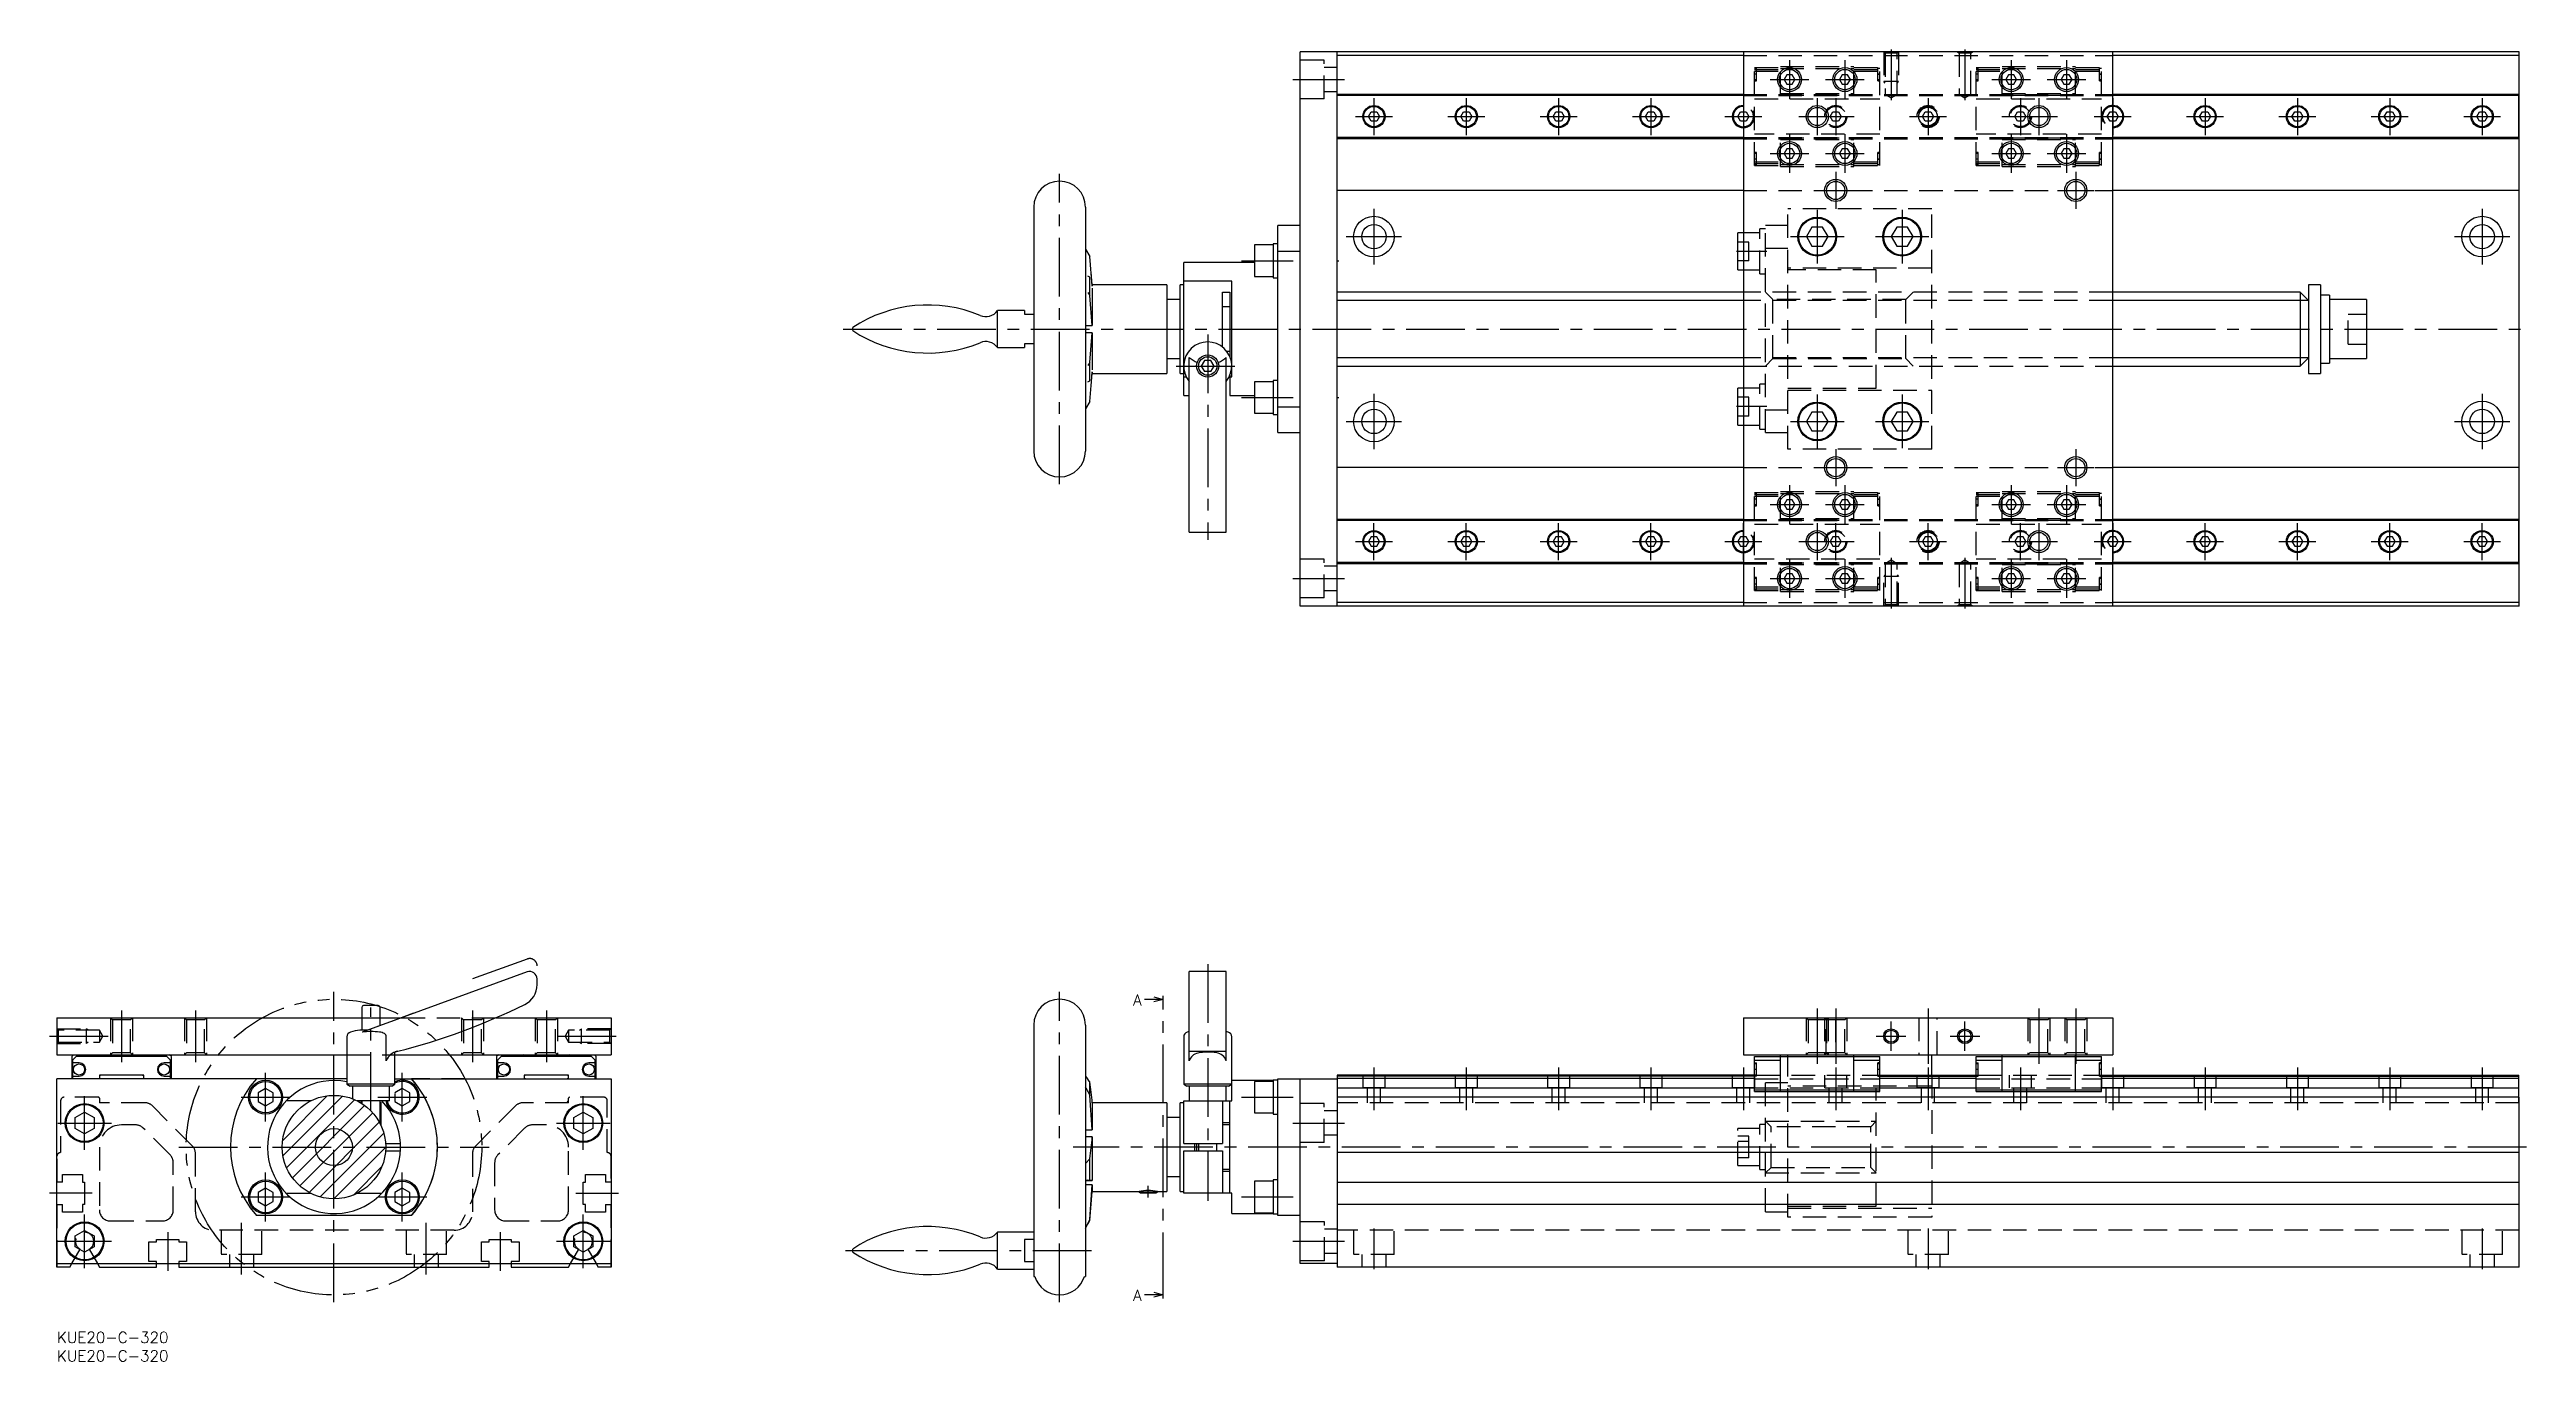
# Model space of a CAD drawing. Extents: x -2 to 669, y -8 to 347.
import ezdxf

# ---------------------------------------------------------------- set-up
doc = ezdxf.new("R2010")
doc.units = 0
doc.header["$LTSCALE"] = 0.5
for name, pattern in [('CENTER', [50.8, 31.75, -6.35, 6.35, -6.35]), ('DASHED', [19.05, 12.7, -6.35]), ('PHANTOM', [63.5, 31.75, -6.35, 6.35, -6.35, 6.35, -6.35])]:
    doc.linetypes.add(name, pattern=pattern)
for name, color, linetype in [('MSM_CENTER', 1, 'CENTER'), ('MSM_CONTINUOUS', 7, 'CONTINUOUS'), ('MSM_DASHED', 4, 'DASHED'), ('MSM_IMAGINARY', 6, 'PHANTOM'), ('MSM_NARROW', 5, 'CONTINUOUS'), ('MSM_PART_NUMBER', 7, 'CONTINUOUS')]:
    doc.layers.add(name, color=color, linetype=linetype)
doc.styles.get("Standard").update_dxf_attribs({"font": 'txt.shx', "height": 3, "bigfont": 'bigfont.shx'})

msp = doc.modelspace()

# ---------------------------------------------------------------- texts
at = {"layer": 'MSM_PART_NUMBER'}
for p in [(291.33, 88.31), (291.33, 8.38)]:
    msp.add_text('A', height=3, dxfattribs=at).set_placement(p)

# ---------------------------------------------------------------- blocks, each defined once
blk = doc.blocks.new('*U6')
at = {"layer": 'MSM_PART_NUMBER'}
blk.add_text('KUE20-C-320', height=3, dxfattribs=at).set_placement((0, -3))
blk = doc.blocks.new('*U7')
at = {"layer": 'MSM_PART_NUMBER'}
blk.add_text('KUE20-C-320', height=3, dxfattribs=at).set_placement((0, -8))

# ---------------------------------------------------------------- linework, layer by layer
at = {"layer": 'MSM_CENTER'}
for p, q in [((469.03, 344.09), (469.03, 333.59)), ((484.03, 344.09), (484.03, 333.59)), ((496.53, 346.96), (496.53, 333.28)), ((516.53, 346.96), (516.53, 333.28)), ((529.03, 344.09), (529.03, 333.59)), ((544.03, 344.09), (544.03, 333.59)), ((334.53, 338.84), (348.53, 338.84)), ((460.1, 340.34), (459.55, 340.34)), ((463.78, 338.84), (474.28, 338.84)), ((478.78, 338.84), (489.28, 338.84)), ((493.5, 340.34), (492.95, 340.34)), ((520.1, 340.34), (519.55, 340.34)), ((523.78, 338.84), (534.28, 338.84)), ((538.78, 338.84), (549.28, 338.84)), ((553.5, 340.34), (552.95, 340.34)), ((351.53, 328.84), (361.53, 328.84)), ((356.53, 333.84), (356.53, 323.84)), ((376.53, 328.84), (386.53, 328.84)), ((381.53, 333.84), (381.53, 323.84)), ((401.53, 328.84), (411.53, 328.84)), ((406.53, 333.84), (406.53, 323.84)), ((426.53, 328.84), (436.53, 328.84)), ((431.53, 333.84), (431.53, 323.84)), ((451.53, 328.84), (461.53, 328.84)), ((456.53, 333.84), (456.53, 323.84)), ((471.53, 328.84), (486.53, 328.84)), ((476.53, 333.84), (476.53, 323.84)), ((481.53, 333.84), (481.53, 323.84)), ((501.53, 328.84), (511.53, 328.84)), ((506.53, 333.84), (506.53, 323.84)), ((526.53, 328.84), (541.53, 328.84)), ((531.53, 333.84), (531.53, 323.84)), ((536.53, 333.84), (536.53, 323.84)), ((551.53, 328.84), (561.53, 328.84)), ((556.53, 333.84), (556.53, 323.84)), ((576.53, 328.84), (586.53, 328.84)), ((581.53, 333.84), (581.53, 323.84)), ((601.53, 328.84), (611.53, 328.84)), ((606.53, 333.84), (606.53, 323.84)), ((626.53, 328.84), (636.53, 328.84)), ((631.53, 333.84), (631.53, 323.84)), ((651.53, 328.84), (661.53, 328.84)), ((656.53, 333.84), (656.53, 323.84)), ((469.03, 324.09), (469.03, 313.59)), ((484.03, 324.09), (484.03, 313.59)), ((529.03, 324.09), (529.03, 313.59)), ((544.03, 324.09), (544.03, 313.59)), ((460.1, 317.34), (459.55, 317.34)), ((463.78, 318.84), (474.28, 318.84)), ((478.78, 318.84), (489.28, 318.84)), ((493.5, 317.34), (492.95, 317.34)), ((520.1, 317.34), (519.55, 317.34)), ((523.78, 318.84), (534.28, 318.84)), ((538.78, 318.84), (549.28, 318.84)), ((553.5, 317.34), (552.95, 317.34)), ((271.43, 229.34), (271.43, 313.34)), ((476.53, 308.84), (486.53, 308.84)), ((481.53, 313.84), (481.53, 303.84)), ((541.53, 308.84), (551.53, 308.84)), ((546.53, 313.84), (546.53, 303.84)), ((356.53, 303.84), (356.53, 288.84)), ((476.53, 303.59), (476.53, 289.09)), ((499.53, 303.59), (499.53, 289.09)), ((656.53, 303.84), (656.53, 288.84)), ((349.03, 296.34), (364.03, 296.34)), ((469.28, 296.34), (483.78, 296.34)), ((492.28, 296.34), (506.78, 296.34)), ((649.03, 296.34), (664.03, 296.34)), ((320.7, 289.84), (334.7, 289.84)), ((346.53, 289.84), (347.03, 289.84)), ((462.9, 292.34), (454.65, 292.34)), ((212.88, 271.34), (668.53, 271.34)), ((311.53, 269.84), (311.53, 214.34)), ((303.03, 261.34), (320.03, 261.34)), ((320.7, 252.84), (334.7, 252.84)), ((346.53, 252.84), (347.03, 252.84)), ((356.53, 253.84), (356.53, 238.84)), ((462.9, 250.34), (454.65, 250.34)), ((476.53, 253.59), (476.53, 239.09)), ((499.53, 253.59), (499.53, 239.09)), ((656.53, 253.84), (656.53, 238.84)), ((349.03, 246.34), (364.03, 246.34)), ((469.28, 246.34), (483.78, 246.34)), ((492.28, 246.34), (506.78, 246.34)), ((649.03, 246.34), (664.03, 246.34)), ((481.53, 238.84), (481.53, 228.84)), ((546.53, 238.84), (546.53, 228.84)), ((469.03, 229.09), (469.03, 218.59)), ((476.53, 233.84), (486.53, 233.84)), ((484.03, 229.09), (484.03, 218.59)), ((529.03, 229.09), (529.03, 218.59)), ((541.53, 233.84), (551.53, 233.84)), ((544.03, 229.09), (544.03, 218.59)), ((460.1, 225.34), (459.55, 225.34)), ((463.78, 223.84), (474.28, 223.84)), ((478.78, 223.84), (489.28, 223.84)), ((493.5, 225.34), (492.95, 225.34)), ((520.1, 225.34), (519.55, 225.34)), ((523.78, 223.84), (534.28, 223.84)), ((538.78, 223.84), (549.28, 223.84)), ((553.5, 225.34), (552.95, 225.34)), ((356.53, 208.84), (356.53, 218.84)), ((381.53, 208.84), (381.53, 218.84)), ((406.53, 208.84), (406.53, 218.84)), ((431.53, 208.84), (431.53, 218.84)), ((456.53, 208.84), (456.53, 218.84)), ((476.53, 218.84), (476.53, 208.84)), ((481.53, 208.84), (481.53, 218.84)), ((506.53, 208.84), (506.53, 218.84)), ((531.53, 208.84), (531.53, 218.84)), ((536.53, 218.84), (536.53, 208.84)), ((556.53, 218.84), (556.53, 208.84)), ((581.53, 208.84), (581.53, 218.84)), ((606.53, 208.84), (606.53, 218.84)), ((631.53, 208.84), (631.53, 218.84)), ((656.53, 208.84), (656.53, 218.84)), ((351.53, 213.84), (361.53, 213.84)), ((376.53, 213.84), (386.53, 213.84)), ((401.53, 213.84), (411.53, 213.84)), ((426.53, 213.84), (436.53, 213.84)), ((451.53, 213.84), (461.53, 213.84)), ((469.03, 209.09), (469.03, 198.59)), ((471.53, 213.84), (486.53, 213.84)), ((484.03, 209.09), (484.03, 198.59)), ((496.53, 209.4), (496.53, 195.72)), ((501.53, 213.84), (511.53, 213.84)), ((516.53, 209.4), (516.53, 195.72)), ((526.53, 213.84), (541.53, 213.84)), ((529.03, 209.09), (529.03, 198.59)), ((544.03, 209.09), (544.03, 198.59)), ((551.53, 213.84), (561.53, 213.84)), ((576.53, 213.84), (586.53, 213.84)), ((601.53, 213.84), (611.53, 213.84)), ((626.53, 213.84), (636.53, 213.84)), ((651.53, 213.84), (661.53, 213.84)), ((334.53, 203.84), (348.53, 203.84)), ((460.1, 202.34), (459.55, 202.34)), ((463.78, 203.84), (474.28, 203.84)), ((478.78, 203.84), (489.28, 203.84)), ((493.5, 202.34), (492.95, 202.34)), ((520.1, 202.34), (519.55, 202.34)), ((523.78, 203.84), (534.28, 203.84)), ((538.78, 203.84), (549.28, 203.84)), ((553.5, 202.34), (552.95, 202.34)), ((311.53, 99.5), (311.53, 35.5)), ((75, 8), (75, 92)), ((85, 59.8), (85, 87.8)), ((271.43, 8), (271.43, 92)), ((299.43, 11.04), (299.43, 88.96)), ((476.53, 87.5), (476.53, 72.5)), ((481.53, 87.5), (481.53, 72.5)), ((506.53, 87.5), (506.53, 72.5)), ((536.53, 87.5), (536.53, 72.5)), ((546.53, 87.5), (546.53, 72.5)), ((17.5, 87), (17.5, 73)), ((37.5, 87), (37.5, 73)), ((112.5, 87), (112.5, 73)), ((132.5, 87), (132.5, 73)), ((496.53, 76), (496.53, 84)), ((516.53, 76), (516.53, 84)), ((-2, 80), (14.44, 80)), ((135.56, 80), (152, 80)), ((492.53, 80), (500.53, 80)), ((512.53, 80), (520.53, 80)), ((56.5, 56.9), (56.5, 70.1)), ((93.5, 56.9), (93.5, 70.1)), ((356.53, 71.5), (356.53, 60)), ((381.53, 71.5), (381.53, 60)), ((406.53, 71.5), (406.53, 60)), ((431.53, 71.5), (431.53, 60)), ((456.53, 71.5), (456.53, 60)), ((460.1, 71), (459.55, 71)), ((481.53, 71.5), (481.53, 60)), ((493.5, 71), (492.95, 71)), ((506.53, 71.5), (506.53, 60)), ((520.1, 71), (519.55, 71)), ((531.53, 71.5), (531.53, 60)), ((553.5, 71), (552.95, 71)), ((556.53, 71.5), (556.53, 60)), ((581.53, 71.5), (581.53, 60)), ((606.53, 71.5), (606.53, 60)), ((631.53, 71.5), (631.53, 60)), ((656.53, 71.5), (656.53, 60)), ((7.5, 49.25), (7.5, 63.75)), ((49.9, 63.5), (63.1, 63.5)), ((86.9, 63.5), (100.1, 63.5)), ((142.5, 49.25), (142.5, 63.75)), ((320.7, 63.5), (334.7, 63.5)), ((0.25, 56.5), (14.75, 56.5)), ((135.25, 56.5), (149.75, 56.5)), ((334.53, 56.5), (348.53, 56.5)), ((33, 50), (117, 50)), ((668.53, 50), (275.13, 50)), ((56.5, 29.9), (56.5, 43.1)), ((93.5, 29.9), (93.5, 43.1)), ((9.5, 37.5), (-2, 37.5)), ((49.9, 36.5), (63.1, 36.5)), ((86.9, 36.5), (100.1, 36.5)), ((140.5, 37.5), (152, 37.5)), ((295.43, 36.37), (295.43, 39.53)), ((320.7, 36.5), (334.7, 36.5)), ((7.5, 17.25), (7.5, 31.75)), ((30, 27), (30, 16.5)), ((50, 15.5), (50, 29.5)), ((100, 15.5), (100, 29.5)), ((120, 27), (120, 16.5)), ((142.5, 17.25), (142.5, 31.75)), ((356.53, 28), (356.53, 17)), ((506.53, 28), (506.53, 17)), ((656.53, 28), (656.53, 17)), ((0.25, 24.5), (14.75, 24.5)), ((135.25, 24.5), (149.75, 24.5)), ((213.43, 22), (280.43, 22)), ((334.53, 24.5), (348.58, 24.5))]:
    msp.add_line(p, q, dxfattribs=at)
at = {"layer": 'MSM_CONTINUOUS'}
for p, q in [((336.53, 196.34), (336.53, 346.34)), ((346.53, 346.34), (336.53, 346.34)), ((346.53, 196.34), (346.53, 346.34)), ((346.53, 346.29), (346.58, 346.29)), ((456.53, 345.34), (346.53, 345.34)), ((666.53, 346.34), (346.58, 346.34)), ((346.58, 346.34), (346.58, 346.29)), ((456.53, 346.34), (456.53, 196.34)), ((556.53, 196.34), (556.53, 346.34)), ((666.53, 345.34), (556.53, 345.34)), ((666.53, 196.34), (666.53, 346.34)), ((468.29, 340.12), (467.55, 338.84)), ((467.55, 338.84), (468.29, 337.56)), ((469.77, 340.12), (468.29, 340.12)), ((468.29, 337.56), (469.77, 337.56)), ((470.51, 338.84), (469.77, 340.12)), ((469.77, 337.56), (470.51, 338.84)), ((483.29, 340.12), (482.55, 338.84)), ((482.55, 338.84), (483.29, 337.56)), ((484.77, 340.12), (483.29, 340.12)), ((483.29, 337.56), (484.77, 337.56)), ((485.51, 338.84), (484.77, 340.12)), ((484.77, 337.56), (485.51, 338.84)), ((528.29, 340.12), (527.55, 338.84)), ((527.55, 338.84), (528.29, 337.56)), ((529.77, 340.12), (528.29, 340.12)), ((528.29, 337.56), (529.77, 337.56)), ((530.51, 338.84), (529.77, 340.12)), ((529.77, 337.56), (530.51, 338.84)), ((543.29, 340.12), (542.55, 338.84)), ((542.55, 338.84), (543.29, 337.56)), ((544.77, 340.12), (543.29, 340.12)), ((543.29, 337.56), (544.77, 337.56)), ((545.51, 338.84), (544.77, 340.12)), ((544.77, 337.56), (545.51, 338.84)), ((456.53, 334.84), (346.53, 334.84)), ((456.53, 334.54), (346.53, 334.54)), ((355.05, 328.84), (355.79, 330.12)), ((355.79, 327.56), (355.05, 328.84)), ((355.79, 330.12), (357.27, 330.12)), ((357.27, 330.12), (358.01, 328.84)), ((358.01, 328.84), (357.27, 327.56)), ((380.05, 328.84), (380.79, 330.12)), ((380.79, 327.56), (380.05, 328.84)), ((380.79, 330.12), (382.27, 330.12)), ((382.27, 330.12), (383.01, 328.84)), ((383.01, 328.84), (382.27, 327.56)), ((405.05, 328.84), (405.79, 330.12)), ((405.79, 327.56), (405.05, 328.84)), ((405.79, 330.12), (407.27, 330.12)), ((407.27, 330.12), (408.01, 328.84)), ((408.01, 328.84), (407.27, 327.56)), ((430.05, 328.84), (430.79, 330.12)), ((430.79, 327.56), (430.05, 328.84)), ((430.79, 330.12), (432.27, 330.12)), ((432.27, 330.12), (433.01, 328.84)), ((433.01, 328.84), (432.27, 327.56)), ((455.05, 328.84), (455.79, 330.12)), ((455.79, 327.56), (455.05, 328.84)), ((455.79, 330.12), (456.53, 330.12)), ((505.05, 328.84), (505.79, 330.12)), ((505.79, 327.56), (505.05, 328.84)), ((505.79, 330.12), (507.27, 330.12)), ((507.27, 330.12), (508.01, 328.84)), ((508.01, 328.84), (507.27, 327.56)), ((666.53, 334.84), (556.53, 334.84)), ((666.48, 334.54), (556.53, 334.54)), ((556.53, 330.12), (557.27, 330.12)), ((557.27, 330.12), (558.01, 328.84)), ((558.01, 328.84), (557.27, 327.56)), ((580.05, 328.84), (580.79, 330.12)), ((580.79, 327.56), (580.05, 328.84)), ((580.79, 330.12), (582.27, 330.12)), ((582.27, 330.12), (583.01, 328.84)), ((583.01, 328.84), (582.27, 327.56)), ((605.05, 328.84), (605.79, 330.12)), ((605.79, 327.56), (605.05, 328.84)), ((605.79, 330.12), (607.27, 330.12)), ((607.27, 330.12), (608.01, 328.84)), ((608.01, 328.84), (607.27, 327.56)), ((630.05, 328.84), (630.79, 330.12)), ((630.79, 327.56), (630.05, 328.84)), ((630.79, 330.12), (632.27, 330.12)), ((632.27, 330.12), (633.01, 328.84)), ((633.01, 328.84), (632.27, 327.56)), ((655.05, 328.84), (655.79, 330.12)), ((655.79, 327.56), (655.05, 328.84)), ((655.79, 330.12), (657.27, 330.12)), ((657.27, 330.12), (658.01, 328.84)), ((658.01, 328.84), (657.27, 327.56)), ((666.48, 322.84), (666.48, 334.84)), ((456.53, 323.14), (346.53, 323.14)), ((456.53, 322.84), (346.53, 322.84)), ((357.27, 327.56), (355.79, 327.56)), ((382.27, 327.56), (380.79, 327.56)), ((407.27, 327.56), (405.79, 327.56)), ((432.27, 327.56), (430.79, 327.56)), ((456.53, 327.56), (455.79, 327.56)), ((507.27, 327.56), (505.79, 327.56)), ((557.27, 327.56), (556.53, 327.56)), ((666.48, 323.14), (556.53, 323.14)), ((666.48, 322.84), (556.53, 322.84)), ((582.27, 327.56), (580.79, 327.56)), ((607.27, 327.56), (605.79, 327.56)), ((632.27, 327.56), (630.79, 327.56)), ((657.27, 327.56), (655.79, 327.56)), ((468.29, 320.12), (467.55, 318.84)), ((467.55, 318.84), (468.29, 317.56)), ((469.77, 320.12), (468.29, 320.12)), ((468.29, 317.56), (469.77, 317.56)), ((470.51, 318.84), (469.77, 320.12)), ((469.77, 317.56), (470.51, 318.84)), ((483.29, 320.12), (482.55, 318.84)), ((482.55, 318.84), (483.29, 317.56)), ((484.77, 320.12), (483.29, 320.12)), ((483.29, 317.56), (484.77, 317.56)), ((485.51, 318.84), (484.77, 320.12)), ((484.77, 317.56), (485.51, 318.84)), ((528.29, 320.12), (527.55, 318.84)), ((527.55, 318.84), (528.29, 317.56)), ((529.77, 320.12), (528.29, 320.12)), ((528.29, 317.56), (529.77, 317.56)), ((530.51, 318.84), (529.77, 320.12)), ((529.77, 317.56), (530.51, 318.84)), ((543.29, 320.12), (542.55, 318.84)), ((542.55, 318.84), (543.29, 317.56)), ((544.77, 320.12), (543.29, 320.12)), ((543.29, 317.56), (544.77, 317.56)), ((545.51, 318.84), (544.77, 320.12)), ((544.77, 317.56), (545.51, 318.84)), ((456.53, 308.84), (346.53, 308.84)), ((666.53, 308.84), (556.53, 308.84)), ((264.43, 304.34), (264.43, 238.34)), ((278.43, 304.34), (278.43, 238.34)), ((336.53, 299.34), (330.53, 299.34)), ((330.53, 243.34), (330.53, 299.34)), ((455.03, 287.34), (455.03, 297.34)), ((456.53, 297.34), (455.03, 297.34)), ((475.06, 298.88), (473.59, 296.34)), ((473.59, 296.34), (475.06, 293.8)), ((477.99, 298.88), (475.06, 298.88)), ((479.46, 296.34), (477.99, 298.88)), ((477.99, 293.8), (479.46, 296.34)), ((498.06, 298.88), (496.59, 296.34)), ((496.59, 296.34), (498.06, 293.8)), ((500.99, 298.88), (498.06, 298.88)), ((502.46, 296.34), (500.99, 298.88)), ((500.99, 293.8), (502.46, 296.34)), ((278.43, 292.94), (279.6, 290.94)), ((280.29, 283.02), (279.6, 290.94)), ((305.03, 253.37), (305.03, 289.34)), ((324.23, 289.34), (305.03, 289.34)), ((324.23, 294.09), (324.23, 285.59)), ((329.23, 294.09), (324.23, 294.09)), ((329.23, 294.44), (329.23, 285.24)), ((330.53, 294.44), (329.23, 294.44)), ((336.53, 292.36), (330.53, 292.36)), ((475.06, 293.8), (477.99, 293.8)), ((498.06, 293.8), (500.99, 293.8)), ((279.6, 285.35), (279.12, 285.65)), ((279.6, 280.38), (279.6, 285.35)), ((280.29, 283.34), (280, 286.71)), ((280.16, 283.02), (280.29, 283.02)), ((300.43, 283.34), (280.29, 283.34)), ((280.29, 283.34), (280.29, 283.02)), ((280.29, 282.4), (280.29, 272.34)), ((300.43, 283.34), (300.43, 259.34)), ((304.03, 259.34), (304.03, 283.34)), ((305.03, 283.34), (304.03, 283.34)), ((318.03, 284.29), (305.03, 284.29)), ((318.03, 258.39), (318.03, 284.29)), ((324.23, 285.59), (329.23, 285.59)), ((329.23, 285.24), (330.53, 285.24)), ((455.03, 287.34), (456.53, 287.34)), ((609.53, 283.34), (609.53, 259.34)), ((612.73, 283.34), (609.53, 283.34)), ((612.73, 283.34), (612.73, 259.34)), ((254.64, 266.34), (254.64, 276.34)), ((261.93, 276.34), (254.64, 276.34)), ((261.93, 276.34), (261.93, 275.34)), ((261.93, 275.34), (264.43, 275.34)), ((279.12, 281.21), (279.6, 280.38)), ((280.29, 272.34), (279.6, 280.38)), ((304.03, 279.34), (300.43, 279.34)), ((315.53, 266.46), (315.53, 281.34)), ((315.53, 281.34), (317.53, 281.34)), ((317.53, 277.34), (315.53, 277.34)), ((317.53, 281.34), (317.53, 263.84)), ((456.53, 281.34), (346.53, 281.34)), ((607.28, 281.34), (556.53, 281.34)), ((609.53, 279.09), (607.28, 281.34)), ((607.28, 281.34), (607.28, 261.34)), ((615.23, 280.54), (612.73, 280.54)), ((615.23, 280.54), (615.23, 262.14)), ((625.23, 279.34), (615.23, 279.34)), ((625.23, 279.34), (625.23, 263.34)), ((215.43, 270.92), (215.43, 271.76)), ((278.43, 272.34), (280.29, 272.34)), ((280.29, 270.33), (278.43, 270.33)), ((279.6, 262.29), (280.29, 270.33)), ((280.29, 270.33), (280.29, 260.28)), ((254.64, 266.34), (261.93, 266.34)), ((261.93, 267.34), (261.93, 266.34)), ((264.43, 267.34), (261.93, 267.34)), ((279.6, 262.29), (279.12, 261.47)), ((279.6, 257.33), (279.6, 262.29)), ((300.43, 263.34), (304.03, 263.34)), ((306.53, 216.34), (306.53, 263.67)), ((310.66, 262.84), (309.8, 261.34)), ((312.39, 262.84), (310.66, 262.84)), ((313.26, 261.34), (312.39, 262.84)), ((316.53, 216.34), (316.53, 263.67)), ((316.65, 265.34), (317.53, 265.34)), ((607.28, 261.34), (609.53, 263.59)), ((612.73, 262.14), (615.23, 262.14)), ((615.23, 263.34), (625.23, 263.34)), ((279.12, 257.03), (279.6, 257.33)), ((279.6, 251.74), (280.29, 259.34)), ((280, 255.97), (280.29, 259.66)), ((280.29, 259.66), (280.16, 259.66)), ((280.29, 259.66), (280.29, 259.34)), ((280.29, 259.34), (300.43, 259.34)), ((304.03, 259.34), (305.03, 259.34)), ((305.03, 258.39), (305.74, 258.39)), ((309.8, 261.34), (310.66, 259.84)), ((312.39, 259.84), (310.66, 259.84)), ((312.39, 259.84), (313.26, 261.34)), ((317.53, 258.84), (317.53, 253.34)), ((317.53, 258.39), (318.03, 258.39)), ((324.23, 257.09), (324.23, 248.59)), ((329.23, 257.09), (324.23, 257.09)), ((329.23, 257.44), (329.23, 248.24)), ((330.53, 257.44), (329.23, 257.44)), ((346.53, 261.34), (456.53, 261.34)), ((455.03, 245.34), (455.03, 255.34)), ((456.53, 255.34), (455.03, 255.34)), ((556.53, 261.34), (607.28, 261.34)), ((609.53, 259.34), (612.73, 259.34)), ((279.6, 251.74), (278.43, 249.74)), ((305.03, 253.37), (306.53, 253.37)), ((317.53, 253.34), (324.23, 253.34)), ((324.23, 248.59), (329.23, 248.59)), ((329.23, 248.24), (330.53, 248.24)), ((330.53, 250.32), (336.53, 250.32)), ((475.06, 248.88), (473.59, 246.34)), ((477.99, 248.88), (475.06, 248.88)), ((479.46, 246.34), (477.99, 248.88)), ((498.06, 248.88), (496.59, 246.34)), ((500.99, 248.88), (498.06, 248.88)), ((502.46, 246.34), (500.99, 248.88)), ((330.53, 243.34), (336.53, 243.34)), ((455.03, 245.34), (456.53, 245.34)), ((473.59, 246.34), (475.06, 243.8)), ((475.06, 243.8), (477.99, 243.8)), ((477.99, 243.8), (479.46, 246.34)), ((496.59, 246.34), (498.06, 243.8)), ((498.06, 243.8), (500.99, 243.8)), ((500.99, 243.8), (502.46, 246.34)), ((456.53, 233.84), (346.53, 233.84)), ((666.53, 233.84), (556.53, 233.84)), ((468.29, 225.12), (467.55, 223.84)), ((467.55, 223.84), (468.29, 222.56)), ((469.77, 225.12), (468.29, 225.12)), ((468.29, 222.56), (469.77, 222.56)), ((470.51, 223.84), (469.77, 225.12)), ((469.77, 222.56), (470.51, 223.84)), ((483.29, 225.12), (482.55, 223.84)), ((482.55, 223.84), (483.29, 222.56)), ((484.77, 225.12), (483.29, 225.12)), ((483.29, 222.56), (484.77, 222.56)), ((485.51, 223.84), (484.77, 225.12)), ((484.77, 222.56), (485.51, 223.84)), ((528.29, 225.12), (527.55, 223.84)), ((527.55, 223.84), (528.29, 222.56)), ((529.77, 225.12), (528.29, 225.12)), ((528.29, 222.56), (529.77, 222.56)), ((530.51, 223.84), (529.77, 225.12)), ((529.77, 222.56), (530.51, 223.84)), ((543.29, 225.12), (542.55, 223.84)), ((542.55, 223.84), (543.29, 222.56)), ((544.77, 225.12), (543.29, 225.12)), ((543.29, 222.56), (544.77, 222.56)), ((545.51, 223.84), (544.77, 225.12)), ((544.77, 222.56), (545.51, 223.84)), ((306.53, 216.34), (316.53, 216.34)), ((456.53, 219.84), (346.53, 219.84)), ((456.53, 219.54), (346.53, 219.54)), ((355.79, 215.12), (355.05, 213.84)), ((357.27, 215.12), (355.79, 215.12)), ((358.01, 213.84), (357.27, 215.12)), ((380.79, 215.12), (380.05, 213.84)), ((382.27, 215.12), (380.79, 215.12)), ((383.01, 213.84), (382.27, 215.12)), ((405.79, 215.12), (405.05, 213.84)), ((407.27, 215.12), (405.79, 215.12)), ((408.01, 213.84), (407.27, 215.12)), ((430.79, 215.12), (430.05, 213.84)), ((432.27, 215.12), (430.79, 215.12)), ((433.01, 213.84), (432.27, 215.12)), ((455.79, 215.12), (455.05, 213.84)), ((456.53, 215.12), (455.79, 215.12)), ((505.79, 215.12), (505.05, 213.84)), ((507.27, 215.12), (505.79, 215.12)), ((508.01, 213.84), (507.27, 215.12)), ((666.48, 219.84), (556.53, 219.84)), ((666.48, 219.54), (556.53, 219.54)), ((557.27, 215.12), (556.53, 215.12)), ((558.01, 213.84), (557.27, 215.12)), ((580.79, 215.12), (580.05, 213.84)), ((582.27, 215.12), (580.79, 215.12)), ((583.01, 213.84), (582.27, 215.12)), ((605.79, 215.12), (605.05, 213.84)), ((607.27, 215.12), (605.79, 215.12)), ((608.01, 213.84), (607.27, 215.12)), ((630.79, 215.12), (630.05, 213.84)), ((632.27, 215.12), (630.79, 215.12)), ((633.01, 213.84), (632.27, 215.12)), ((655.79, 215.12), (655.05, 213.84)), ((657.27, 215.12), (655.79, 215.12)), ((658.01, 213.84), (657.27, 215.12)), ((666.48, 207.84), (666.48, 219.84)), ((456.53, 208.14), (346.53, 208.14)), ((355.05, 213.84), (355.79, 212.56)), ((355.79, 212.56), (357.27, 212.56)), ((357.27, 212.56), (358.01, 213.84)), ((380.05, 213.84), (380.79, 212.56)), ((380.79, 212.56), (382.27, 212.56)), ((382.27, 212.56), (383.01, 213.84)), ((405.05, 213.84), (405.79, 212.56)), ((405.79, 212.56), (407.27, 212.56)), ((407.27, 212.56), (408.01, 213.84)), ((430.05, 213.84), (430.79, 212.56)), ((430.79, 212.56), (432.27, 212.56)), ((432.27, 212.56), (433.01, 213.84)), ((455.05, 213.84), (455.79, 212.56)), ((455.79, 212.56), (456.53, 212.56)), ((505.05, 213.84), (505.79, 212.56)), ((505.79, 212.56), (507.27, 212.56)), ((507.27, 212.56), (508.01, 213.84)), ((556.53, 212.56), (557.27, 212.56)), ((666.48, 208.14), (556.53, 208.14)), ((557.27, 212.56), (558.01, 213.84)), ((580.05, 213.84), (580.79, 212.56)), ((580.79, 212.56), (582.27, 212.56)), ((582.27, 212.56), (583.01, 213.84)), ((605.05, 213.84), (605.79, 212.56)), ((605.79, 212.56), (607.27, 212.56)), ((607.27, 212.56), (608.01, 213.84)), ((630.05, 213.84), (630.79, 212.56)), ((630.79, 212.56), (632.27, 212.56)), ((632.27, 212.56), (633.01, 213.84)), ((655.05, 213.84), (655.79, 212.56)), ((655.79, 212.56), (657.27, 212.56)), ((657.27, 212.56), (658.01, 213.84)), ((456.53, 207.84), (346.53, 207.84)), ((468.29, 205.12), (467.55, 203.84)), ((467.55, 203.84), (468.29, 202.56)), ((469.77, 205.12), (468.29, 205.12)), ((468.29, 202.56), (469.77, 202.56)), ((470.51, 203.84), (469.77, 205.12)), ((469.77, 202.56), (470.51, 203.84)), ((483.29, 205.12), (482.55, 203.84)), ((482.55, 203.84), (483.29, 202.56)), ((484.77, 205.12), (483.29, 205.12)), ((483.29, 202.56), (484.77, 202.56)), ((485.51, 203.84), (484.77, 205.12)), ((484.77, 202.56), (485.51, 203.84)), ((528.29, 205.12), (527.55, 203.84)), ((527.55, 203.84), (528.29, 202.56)), ((529.77, 205.12), (528.29, 205.12)), ((528.29, 202.56), (529.77, 202.56)), ((530.51, 203.84), (529.77, 205.12)), ((529.77, 202.56), (530.51, 203.84)), ((543.29, 205.12), (542.55, 203.84)), ((542.55, 203.84), (543.29, 202.56)), ((544.77, 205.12), (543.29, 205.12)), ((543.29, 202.56), (544.77, 202.56)), ((545.51, 203.84), (544.77, 205.12)), ((544.77, 202.56), (545.51, 203.84)), ((666.53, 207.84), (556.53, 207.84)), ((346.53, 196.34), (336.53, 196.34)), ((456.53, 197.34), (346.53, 197.34)), ((346.58, 196.39), (346.53, 196.39)), ((346.58, 196.39), (346.58, 196.34)), ((666.53, 196.34), (346.58, 196.34)), ((666.53, 197.34), (556.53, 197.34)), ((127.32, 97.38), (82.66, 81.13)), ((130, 93.95), (130, 95.5)), ((306.53, 73.36), (306.53, 97.5)), ((316.53, 97.5), (306.53, 97.5)), ((316.53, 73.36), (316.53, 97.5)), ((82.5, 87.8), (82.5, 81.62)), ((87, 88.3), (83, 88.3)), ((87.5, 82.89), (87.5, 87.8)), ((0, 85), (82.5, 85)), ((0, 85), (0, 75)), ((84.03, 81.62), (82, 81.62)), ((87.5, 85), (93.31, 85)), ((118.89, 85), (150, 85)), ((150, 85), (150, 75)), ((264.43, 83), (264.43, 15)), ((278.43, 83), (278.43, 15)), ((456.53, 85), (456.53, 75)), ((456.53, 85), (556.53, 85)), ((556.53, 85), (556.53, 75)), ((0, 75), (78.5, 75)), ((4.5, 75), (4, 74.5)), ((4, 74.5), (4, 68.5)), ((5.25, 74.5), (4.25, 73.5)), ((29.75, 74.5), (5.25, 74.5)), ((11.75, 74.5), (11.25, 75)), ((23.75, 75), (23.25, 74.5)), ((30.75, 73.5), (29.75, 74.5)), ((31, 74.5), (30.5, 75)), ((31, 68.5), (31, 74.5)), ((78.5, 79.87), (78.5, 67)), ((89.15, 73.36), (89.15, 79.87)), ((91.5, 67), (91.5, 75.7)), ((91.5, 75), (150, 75)), ((119.5, 75), (119, 74.5)), ((119, 74.5), (119, 68.5)), ((120.25, 74.5), (119.25, 73.5)), ((144.75, 74.5), (120.25, 74.5)), ((126.75, 74.5), (126.25, 75)), ((138.75, 75), (138.25, 74.5)), ((145.75, 73.5), (144.75, 74.5)), ((146, 74.5), (145.5, 75)), ((146, 68.5), (146, 74.5)), ((305.03, 79.87), (305.03, 67)), ((306.53, 75.92), (316.53, 75.92)), ((318.03, 62.5), (318.03, 79.87)), ((456.53, 75), (556.53, 75)), ((459.58, 74.5), (493.48, 74.5)), ((459.58, 65), (459.58, 74.5)), ((466.58, 65), (466.58, 75)), ((486.48, 65), (486.48, 75)), ((493.48, 65), (493.48, 74.5)), ((507.53, 69.5), (507.53, 75)), ((519.58, 65), (519.58, 74.5)), ((519.58, 74.5), (553.48, 74.5)), ((526.58, 65), (526.58, 75)), ((546.48, 65), (546.48, 75)), ((553.48, 65), (553.48, 74.5)), ((0, 17.5), (0, 68.5)), ((78.5, 68.5), (0, 68.5)), ((4.25, 73.5), (4.25, 68.5)), ((6, 72.8), (4.25, 72.8)), ((4.25, 69.2), (6, 69.2)), ((23.5, 69.5), (11.5, 69.5)), ((11.8, 69.5), (11.5, 69.2)), ((11.5, 69.5), (11.5, 68.55)), ((23.5, 69.2), (23.2, 69.5)), ((23.5, 68.55), (23.5, 69.5)), ((30.75, 72.8), (29, 72.8)), ((29, 69.2), (30.75, 69.2)), ((30.75, 68.5), (30.75, 73.5)), ((91.5, 68.5), (150, 68.5)), ((119.25, 73.5), (119.25, 68.5)), ((121, 72.8), (119.25, 72.8)), ((119.25, 69.2), (121, 69.2)), ((138.5, 69.5), (126.5, 69.5)), ((126.8, 69.5), (126.5, 69.2)), ((126.5, 69.5), (126.5, 68.55)), ((138.5, 69.2), (138.2, 69.5)), ((138.5, 68.55), (138.5, 69.5)), ((145.75, 72.8), (144, 72.8)), ((144, 69.2), (145.75, 69.2)), ((145.75, 68.5), (145.75, 73.5)), ((150, 68.5), (150, 17.5)), ((279.6, 67.67), (279.12, 68.26)), ((279.6, 64.06), (279.6, 67.67)), ((329.23, 68), (318.03, 68)), ((329.23, 67.75), (324.23, 67.75)), ((324.23, 67.75), (324.23, 59.25)), ((330.53, 68.1), (329.23, 68.1)), ((329.23, 68.1), (329.23, 58.9)), ((330.53, 31.5), (330.53, 68.5)), ((330.53, 68.5), (346.53, 68.5)), ((336.53, 18.5), (336.53, 68.5)), ((460.08, 69.5), (346.53, 69.5)), ((346.53, 69.5), (346.53, 17.5)), ((460.08, 69.2), (346.53, 69.2)), ((459.58, 68.55), (346.53, 68.55)), ((459.58, 73.5), (466.58, 73.5)), ((459.58, 72.8), (460.08, 72.8)), ((460.08, 72.5), (459.58, 72.5)), ((460.08, 69.2), (459.58, 69.2)), ((460.08, 69.2), (460.08, 72.8)), ((486.48, 73.5), (493.48, 73.5)), ((492.98, 69.2), (492.98, 72.8)), ((493.48, 72.8), (492.98, 72.8)), ((493.48, 72.5), (492.98, 72.5)), ((492.98, 69.5), (520.08, 69.5)), ((492.98, 69.2), (520.08, 69.2)), ((492.98, 69.2), (493.48, 69.2)), ((519.58, 68.55), (493.48, 68.55)), ((519.58, 73.5), (526.58, 73.5)), ((519.58, 72.8), (520.08, 72.8)), ((520.08, 72.5), (519.58, 72.5)), ((520.08, 69.2), (519.58, 69.2)), ((520.08, 69.2), (520.08, 72.8)), ((546.48, 73.5), (553.48, 73.5)), ((553.48, 72.8), (552.98, 72.8)), ((552.98, 69.2), (552.98, 72.8)), ((553.48, 72.5), (552.98, 72.5)), ((552.98, 69.5), (666.48, 69.5)), ((552.98, 69.2), (666.48, 69.2)), ((666.48, 68.55), (553.48, 68.55)), ((666.48, 63.5), (666.48, 69.5)), ((56.5, 65.86), (54.46, 64.68)), ((54.46, 64.68), (54.46, 62.32)), ((54.46, 62.32), (56.5, 61.14)), ((58.54, 64.68), (56.5, 65.86)), ((56.5, 61.14), (58.54, 62.32)), ((58.54, 62.32), (58.54, 64.68)), ((68.7, 62.5), (62.05, 62.5)), ((78.5, 67), (79.37, 66.5)), ((91.5, 67), (78.5, 67)), ((90.63, 66.5), (79.37, 66.5)), ((80, 66.5), (80, 63.08)), ((90, 62.5), (81.3, 62.5)), ((90, 62.5), (90, 66.5)), ((90.63, 66.5), (91.5, 67)), ((91.46, 64.48), (91.46, 62.32)), ((91.46, 62.32), (93.5, 61.14)), ((93.5, 65.86), (91.5, 64.7)), ((95.54, 64.68), (93.5, 65.86)), ((93.5, 61.14), (95.54, 62.32)), ((95.54, 62.32), (95.54, 64.68)), ((279.12, 65.03), (279.6, 64.06)), ((280.29, 54.65), (279.6, 64.06)), ((300.43, 62), (280.29, 62)), ((280.29, 61.96), (280.29, 54.65)), ((300.43, 62), (300.43, 38)), ((304.03, 38), (304.03, 62)), ((305.03, 62), (304.03, 62)), ((305.03, 67), (305.89, 66.5)), ((318.03, 67), (305.03, 67)), ((305.03, 51), (305.03, 62.5)), ((305.03, 62.5), (318.03, 62.5)), ((317.16, 66.5), (305.89, 66.5)), ((306.53, 66.5), (306.53, 62.5)), ((315.53, 62.5), (315.53, 51)), ((316.53, 62.5), (316.53, 66.5)), ((317.16, 66.5), (318.03, 67)), ((317.53, 37.5), (317.53, 62.5)), ((459.58, 65.95), (346.53, 65.95)), ((666.53, 63.5), (346.53, 63.5)), ((459.58, 65.5), (493.48, 65.5)), ((459.58, 65), (493.48, 65)), ((519.58, 65.95), (493.48, 65.95)), ((519.58, 65.5), (553.48, 65.5)), ((519.58, 65), (553.48, 65)), ((666.48, 65.95), (553.48, 65.95)), ((666.53, 17.5), (666.53, 63.5)), ((4.96, 57.97), (7.5, 59.43)), ((4.96, 55.03), (4.96, 57.97)), ((7.5, 53.57), (4.96, 55.03)), ((7.5, 59.43), (10.04, 57.97)), ((10.04, 55.03), (7.5, 53.57)), ((10.04, 57.97), (10.04, 55.03)), ((139.96, 57.97), (142.5, 59.43)), ((139.96, 55.03), (139.96, 57.97)), ((142.5, 53.57), (139.96, 55.03)), ((142.5, 59.43), (145.04, 57.97)), ((145.04, 55.03), (142.5, 53.57)), ((145.04, 57.97), (145.04, 55.03)), ((278.43, 54.65), (280.29, 54.65)), ((304.03, 58), (300.43, 58)), ((315.53, 56.63), (317.53, 56.63)), ((317.53, 56), (315.53, 56)), ((324.23, 59.25), (329.23, 59.25)), ((329.23, 58.9), (330.53, 58.9)), ((88.96, 51), (92.97, 51)), ((88.96, 49), (92.97, 49)), ((280.29, 52.74), (278.43, 52.74)), ((280.29, 52.74), (280.29, 40.92)), ((305.03, 51), (315.53, 51)), ((305.03, 37.5), (305.03, 49)), ((305.03, 49), (315.53, 49)), ((308.03, 49), (308.03, 51)), ((308.53, 51), (308.53, 49)), ((309.03, 51), (309.03, 49)), ((314.03, 49), (314.03, 51)), ((315.53, 49), (315.53, 37.5)), ((666.53, 48.5), (346.53, 48.5)), ((346.58, 47.81), (346.53, 47.81)), ((346.58, 47.81), (346.58, 40.5)), ((278.58, 40.92), (280.29, 40.92)), ((279.1, 41.03), (279.6, 41.02)), ((279.6, 46.86), (279.12, 46.25)), ((279.6, 41.02), (279.6, 46.86)), ((300.43, 42), (304.03, 42)), ((315.53, 44), (317.53, 44)), ((317.53, 43.37), (315.53, 43.37)), ((329.23, 40.75), (324.23, 40.75)), ((324.23, 40.75), (324.23, 32.25)), ((330.53, 41.1), (329.23, 41.1)), ((329.23, 41.1), (329.23, 31.9)), ((346.53, 40.5), (666.53, 40.5)), ((56.5, 38.86), (54.46, 37.68)), ((54.46, 37.68), (54.46, 35.32)), ((54.46, 35.32), (56.5, 34.14)), ((58.54, 37.68), (56.5, 38.86)), ((56.5, 34.14), (58.54, 35.32)), ((58.54, 35.32), (58.54, 37.68)), ((62.05, 37.5), (68.7, 37.5)), ((81.3, 37.5), (87.95, 37.5)), ((93.5, 38.86), (91.46, 37.68)), ((91.46, 37.68), (91.46, 35.32)), ((91.46, 35.32), (93.5, 34.14)), ((95.54, 37.68), (93.5, 38.86)), ((93.5, 34.14), (95.54, 35.32)), ((95.54, 35.32), (95.54, 37.68)), ((280.29, 39.74), (278.43, 39.74)), ((279.6, 30.39), (280.29, 39.74)), ((279.6, 30.15), (280.29, 38)), ((280.29, 39.74), (280.29, 38)), ((280.29, 38), (292.93, 38)), ((292.93, 38), (292.93, 37.86)), ((292.93, 37.86), (293.37, 37.6)), ((292.93, 37.86), (297.93, 37.86)), ((293.37, 37.6), (297.48, 37.6)), ((297.48, 37.6), (297.93, 37.86)), ((297.92, 38), (300.43, 38)), ((297.93, 37.86), (297.93, 38)), ((304.03, 38), (305.03, 38)), ((318.03, 37.5), (305.03, 37.5)), ((318.03, 32), (318.03, 37.5)), ((666.53, 34.5), (346.53, 34.5)), ((346.58, 34.5), (346.58, 17.5)), ((4.96, 25.97), (7.5, 27.43)), ((7.5, 27.43), (10.04, 25.97)), ((96.02, 31.5), (53.98, 31.5)), ((139.96, 25.97), (142.5, 27.43)), ((142.5, 27.43), (145.04, 25.97)), ((264.43, 27), (254.64, 27)), ((254.64, 17), (254.64, 27)), ((279.12, 29.43), (278.43, 28.1)), ((279.6, 30.39), (279.12, 29.43)), ((279.6, 30.15), (279.6, 30.39)), ((318.03, 32), (329.23, 32)), ((324.23, 32.25), (329.23, 32.25)), ((329.23, 31.9), (330.53, 31.9)), ((336.53, 31.5), (330.53, 31.5)), ((4.96, 23.03), (4.96, 25.97)), ((7.5, 21.57), (4.96, 23.03)), ((10.04, 23.03), (7.5, 21.57)), ((10.04, 25.97), (10.04, 23.03)), ((139.96, 23.03), (139.96, 25.97)), ((142.5, 21.57), (139.96, 23.03)), ((145.04, 23.03), (142.5, 21.57)), ((145.04, 25.97), (145.04, 23.03)), ((215.43, 21.58), (215.43, 22.42)), ((261.93, 25), (261.93, 19)), ((264.43, 25), (261.93, 25)), ((0, 18.5), (150, 18.5)), ((3.46, 17.5), (0, 17.5)), ((0.05, 17.5), (0.05, 18.5)), ((3.46, 17.5), (4.04, 18.5)), ((10.96, 18.5), (11.54, 17.5)), ((11.54, 17.5), (27, 17.5)), ((27, 17.5), (27, 18.5)), ((33, 18.5), (33, 17.5)), ((33, 17.5), (117, 17.5)), ((117, 17.5), (117, 18.5)), ((123, 18.5), (123, 17.5)), ((123, 17.5), (138.46, 17.5)), ((138.46, 17.5), (139.04, 18.5)), ((145.96, 18.5), (146.54, 17.5)), ((150, 17.5), (146.54, 17.5)), ((149.95, 18.5), (149.95, 17.5)), ((254.64, 17), (264.43, 17)), ((261.93, 19), (264.43, 19)), ((264.43, 15), (264.71, 15)), ((278.14, 15), (278.43, 15)), ((346.53, 18.5), (336.53, 18.5)), ((666.53, 17.5), (346.53, 17.5))]:
    msp.add_line(p, q, dxfattribs=at)
for centre, radius in [((469.03, 338.84), 3.25), ((484.03, 338.84), 3.25), ((529.03, 338.84), 3.25), ((544.03, 338.84), 3.25), ((469.03, 338.84), 2.75), ((484.03, 338.84), 2.75), ((529.03, 338.84), 2.75), ((544.03, 338.84), 2.75), ((356.53, 328.84), 3), ((356.53, 328.84), 2.75), ((381.53, 328.84), 3), ((381.53, 328.84), 2.75), ((406.53, 328.84), 3), ((406.53, 328.84), 2.75), ((431.53, 328.84), 3), ((431.53, 328.84), 2.75), ((476.53, 328.84), 2.46), ((506.53, 328.84), 2.5), ((536.53, 328.84), 2.46), ((581.53, 328.84), 3), ((581.53, 328.84), 2.75), ((606.53, 328.84), 3), ((606.53, 328.84), 2.75), ((631.53, 328.84), 3), ((631.53, 328.84), 2.75), ((656.53, 328.84), 3), ((656.53, 328.84), 2.75), ((469.03, 318.84), 3.25), ((484.03, 318.84), 3.25), ((529.03, 318.84), 3.25), ((544.03, 318.84), 3.25), ((469.03, 318.84), 2.75), ((484.03, 318.84), 2.75), ((529.03, 318.84), 2.75), ((544.03, 318.84), 2.75), ((481.53, 308.84), 2.46), ((546.53, 308.84), 2.46), ((356.53, 296.34), 5.5), ((656.53, 296.34), 5.5), ((356.53, 296.34), 3.3), ((476.53, 296.34), 5.25), ((476.53, 296.34), 5), ((499.53, 296.34), 5.25), ((499.53, 296.34), 5), ((656.53, 296.34), 3.3), ((311.53, 261.34), 3), ((311.53, 261.34), 2.5), ((356.53, 246.34), 5.5), ((356.53, 246.34), 3.3), ((476.53, 246.34), 5.25), ((476.53, 246.34), 5), ((499.53, 246.34), 5.25), ((499.53, 246.34), 5), ((656.53, 246.34), 5.5), ((656.53, 246.34), 3.3), ((481.53, 233.84), 2.46), ((546.53, 233.84), 2.46), ((469.03, 223.84), 3.25), ((469.03, 223.84), 2.75), ((484.03, 223.84), 3.25), ((484.03, 223.84), 2.75), ((529.03, 223.84), 3.25), ((529.03, 223.84), 2.75), ((544.03, 223.84), 3.25), ((544.03, 223.84), 2.75), ((356.53, 213.84), 3), ((356.53, 213.84), 2.75), ((381.53, 213.84), 3), ((381.53, 213.84), 2.75), ((406.53, 213.84), 3), ((406.53, 213.84), 2.75), ((431.53, 213.84), 3), ((431.53, 213.84), 2.75), ((476.53, 213.84), 2.46), ((506.53, 213.84), 2.5), ((536.53, 213.84), 2.46), ((581.53, 213.84), 3), ((581.53, 213.84), 2.75), ((606.53, 213.84), 3), ((606.53, 213.84), 2.75), ((631.53, 213.84), 3), ((631.53, 213.84), 2.75), ((656.53, 213.84), 3), ((656.53, 213.84), 2.75), ((469.03, 203.84), 3.25), ((469.03, 203.84), 2.75), ((484.03, 203.84), 3.25), ((484.03, 203.84), 2.75), ((529.03, 203.84), 3.25), ((529.03, 203.84), 2.75), ((544.03, 203.84), 3.25), ((544.03, 203.84), 2.75), ((496.53, 80), 1.62), ((516.53, 80), 1.62), ((6, 71), 1.5), ((29, 71), 1.5), ((56.5, 63.5), 4.6), ((56.5, 63.5), 4.25), ((121, 71), 1.5), ((144, 71), 1.5), ((7.5, 56.5), 5.25), ((7.5, 56.5), 5), ((75, 50), 14), ((142.5, 56.5), 5.25), ((142.5, 56.5), 5), ((75, 50), 5), ((56.5, 36.5), 4.6), ((56.5, 36.5), 4.25), ((93.5, 36.5), 4.6), ((93.5, 36.5), 4.25), ((7.5, 24.5), 5.25), ((7.5, 24.5), 5), ((142.5, 24.5), 5.25), ((142.5, 24.5), 5)]:
    msp.add_circle(centre, radius, dxfattribs=at)
for centre, radius, start, end in [((456.53, 328.84), 3, 90, 270), ((456.53, 328.84), 2.75, 90, 270), ((556.53, 328.84), 3, 270, 90), ((556.53, 328.84), 2.75, 270, 90), ((271.43, 304.34), 7, 0.0123, 180), ((235.75, 240.84), 37, 67.5217, 123.31942), ((251.43, 278.72), 4, 247.5217, 323.39821), ((235.75, 301.84), 37, 236.68058, 292.4783), ((251.43, 263.95), 4, 36.60179, 112.4783), ((311.53, 261.34), 6.5, 320.28486, 219.71514), ((311.39, 268.95), 7.17, 227.33632, 247.88835), ((311.67, 268.95), 7.17, 292.11165, 312.66368), ((271.43, 238.34), 7, 180, 359.9877), ((456.53, 213.84), 3, 90, 270), ((456.53, 213.84), 2.75, 90, 270), ((556.53, 213.84), 3, 270, 90), ((556.53, 213.84), 2.75, 270, 90), ((124, 93.95), 6, 296.06355, 0), ((128, 95.5), 2, 0, 110.00214), ((83, 87.8), 0.5, 90, 180), ((87, 87.8), 0.5, 0, 90), ((47.55, 250.26), 180, 284.40545, 296.06355), ((271.43, 83), 7, 0.0123, 180), ((79.8, 79.87), 1.3, 104.57056, 180), ((85, 59.86), 21.97, 97.84825, 104.57057), ((85, 59.86), 21.39, 83.67881, 96.26823), ((87, 77.83), 3.31, 59.7939, 83.91416), ((87.99, 79.74), 1.17, 6.09193, 54.40899), ((306.33, 79.87), 1.3, 104.57056, 180), ((311.53, 59.86), 21.97, 103.15482, 104.57057), ((311.53, 59.86), 21.97, 75.42943, 76.84518), ((316.73, 79.87), 1.3, 0, 75.42944), ((92.9, 71.96), 4, 98.18159, 159.49997), ((309.4, 72.48), 3, 100.48733, 163.03459), ((311.52, 62.13), 13.57, 79.66931, 101.32356), ((313.61, 72.44), 3.06, 17.45674, 83.54791), ((6, 71), 1.8, 270, 90), ((11.5, 67.25), 1.3, 74.05763, 90), ((23.5, 67.25), 1.3, 90, 105.94237), ((29, 71), 1.8, 90, 270), ((75, 50), 28, 138.64563, 221.35437), ((75, 50), 18, 78.78773, 43.98296), ((93.5, 63.5), 4.6, 192.55586, 115.77146), ((93.5, 63.5), 4.25, 193.60896, 118.07249), ((75, 50), 28, 318.64563, 41.35437), ((121, 71), 1.8, 270, 90), ((126.5, 67.25), 1.3, 74.05763, 90), ((138.5, 67.25), 1.3, 90, 105.94237), ((144, 71), 1.8, 90, 270), ((289.44, 76.68), 13.32, 214.25401, 219.23722), ((113.76, 44.84), 167.41, 5.88342, 7.83746), ((267.64, 59.27), 12.85, 26.64792, 32.88569), ((102.48, 70.52), 178.7, 352.39168, 354.29038), ((276.87, 48), 2.85, 303.12208, 322.17214), ((279.13, 39.56), 1.47, 91.43309, 118.65447), ((277.45, 24.79), 16.38, 80.02154, 82.45246), ((295.43, 26.22), 12.04, 78.01415, 101.98585), ((235.75, -8.5), 37, 67.5217, 123.31942), ((251.43, 29.39), 4, 247.5217, 323.39821), ((102.8, 123.65), 200, 331.4157, 332.1288), ((235.75, 52.5), 37, 236.68058, 292.4783), ((251.43, 14.62), 4, 36.60179, 112.4783), ((271.43, 17), 7, 196.38961, 343.59167)]:
    msp.add_arc(centre, radius, start, end, dxfattribs=at)
at = {"layer": 'MSM_DASHED'}
for p, q in [((343.06, 344.09), (336.46, 344.09)), ((343.06, 333.59), (343.06, 344.09)), ((346.46, 342.14), (343.06, 342.14)), ((456.53, 345.34), (556.53, 345.34)), ((459.58, 315.59), (459.58, 342.09)), ((459.58, 342.09), (466.58, 342.09)), ((460.08, 338.54), (460.08, 342.09)), ((466.58, 342.34), (486.48, 342.34)), ((466.58, 334.59), (466.58, 342.34)), ((486.48, 334.59), (486.48, 342.34)), ((486.48, 342.09), (493.48, 342.09)), ((492.98, 338.54), (492.98, 342.09)), ((493.48, 315.59), (493.48, 342.09)), ((494.53, 346.34), (494.91, 345.96)), ((494.53, 346.34), (494.53, 338.34)), ((494.91, 345.96), (494.91, 334.84)), ((498.15, 345.96), (494.91, 345.96)), ((498.15, 345.96), (498.53, 346.34)), ((498.15, 334.84), (498.15, 345.96)), ((498.53, 346.34), (498.53, 338.34)), ((514.53, 346.34), (514.91, 345.96)), ((514.91, 345.96), (514.91, 334.84)), ((518.15, 345.96), (514.91, 345.96)), ((518.15, 345.96), (518.53, 346.34)), ((518.15, 334.84), (518.15, 345.96)), ((519.58, 342.09), (526.58, 342.09)), ((519.58, 315.59), (519.58, 342.09)), ((520.08, 338.54), (520.08, 342.09)), ((526.58, 342.34), (546.48, 342.34)), ((526.58, 334.59), (526.58, 342.34)), ((546.48, 334.59), (546.48, 342.34)), ((546.48, 342.09), (553.48, 342.09)), ((552.98, 338.54), (552.98, 342.09)), ((553.48, 315.59), (553.48, 342.09)), ((346.46, 335.54), (343.06, 335.54)), ((460.08, 341.84), (459.58, 341.84)), ((459.58, 341.59), (466.58, 341.59)), ((459.58, 341.09), (466.58, 341.09)), ((460.08, 340.34), (459.58, 340.34)), ((459.58, 338.84), (460.08, 338.84)), ((459.58, 338.54), (460.08, 338.54)), ((466.58, 341.84), (486.48, 341.84)), ((486.48, 341.59), (493.48, 341.59)), ((486.48, 341.09), (493.48, 341.09)), ((493.48, 341.84), (492.98, 341.84)), ((492.98, 340.34), (493.48, 340.34)), ((492.98, 338.84), (493.48, 338.84)), ((492.98, 338.54), (493.48, 338.54)), ((498.53, 338.34), (494.53, 338.34)), ((494.91, 337.84), (494.53, 338.34)), ((498.15, 337.84), (498.53, 338.34)), ((520.08, 341.84), (519.58, 341.84)), ((519.58, 341.59), (526.58, 341.59)), ((519.58, 341.09), (526.58, 341.09)), ((520.08, 340.34), (519.58, 340.34)), ((519.58, 338.84), (520.08, 338.84)), ((519.58, 338.54), (520.08, 338.54)), ((526.58, 341.84), (546.48, 341.84)), ((546.48, 341.59), (553.48, 341.59)), ((546.48, 341.09), (553.48, 341.09)), ((553.48, 341.84), (552.98, 341.84)), ((552.98, 340.34), (553.48, 340.34)), ((552.98, 338.84), (553.48, 338.84)), ((552.98, 338.54), (553.48, 338.54)), ((343.06, 333.59), (336.46, 333.59)), ((456.53, 334.84), (556.53, 334.84)), ((456.53, 334.54), (556.53, 334.54)), ((456.53, 331.99), (456.53, 325.69)), ((456.53, 330.12), (457.27, 330.12)), ((457.27, 330.12), (458.01, 328.84)), ((458.01, 328.84), (457.27, 327.56)), ((459.58, 333.59), (493.48, 333.59)), ((466.58, 335.09), (486.48, 335.09)), ((466.58, 334.59), (486.48, 334.59)), ((480.05, 328.84), (480.79, 330.12)), ((480.79, 327.56), (480.05, 328.84)), ((480.79, 330.12), (482.27, 330.12)), ((482.27, 330.12), (483.01, 328.84)), ((483.01, 328.84), (482.27, 327.56)), ((494.91, 334.84), (496.53, 333.9)), ((496.53, 333.9), (498.15, 334.84)), ((514.91, 334.84), (516.53, 333.9)), ((516.53, 333.9), (518.15, 334.84)), ((519.58, 333.59), (553.48, 333.59)), ((526.58, 335.09), (546.48, 335.09)), ((526.58, 334.59), (546.48, 334.59)), ((530.05, 328.84), (530.79, 330.12)), ((530.79, 327.56), (530.05, 328.84)), ((530.79, 330.12), (532.27, 330.12)), ((532.27, 330.12), (533.01, 328.84)), ((533.01, 328.84), (532.27, 327.56)), ((555.05, 328.84), (555.79, 330.12)), ((555.79, 327.56), (555.05, 328.84)), ((555.79, 330.12), (556.53, 330.12)), ((457.27, 327.56), (456.53, 327.56)), ((456.53, 323.14), (556.53, 323.14)), ((456.53, 322.84), (556.53, 322.84)), ((493.48, 324.09), (459.58, 324.09)), ((466.58, 323.09), (486.48, 323.09)), ((466.58, 315.34), (466.58, 323.09)), ((466.58, 322.59), (486.48, 322.59)), ((482.27, 327.56), (480.79, 327.56)), ((486.48, 315.34), (486.48, 323.09)), ((553.48, 324.09), (519.58, 324.09)), ((526.58, 323.09), (546.48, 323.09)), ((526.58, 315.34), (526.58, 323.09)), ((526.58, 322.59), (546.48, 322.59)), ((532.27, 327.56), (530.79, 327.56)), ((546.48, 315.34), (546.48, 323.09)), ((556.53, 327.56), (555.79, 327.56)), ((460.08, 319.14), (459.58, 319.14)), ((460.08, 318.84), (459.58, 318.84)), ((460.08, 317.34), (459.58, 317.34)), ((459.58, 316.59), (466.58, 316.59)), ((459.58, 316.09), (466.58, 316.09)), ((459.58, 315.84), (460.08, 315.84)), ((459.58, 315.59), (466.58, 315.59)), ((460.08, 315.59), (460.08, 319.14)), ((466.58, 315.84), (486.48, 315.84)), ((466.58, 315.34), (486.48, 315.34)), ((486.48, 316.59), (493.48, 316.59)), ((486.48, 316.09), (493.48, 316.09)), ((486.48, 315.59), (493.48, 315.59)), ((492.98, 315.59), (492.98, 319.14)), ((493.48, 319.14), (492.98, 319.14)), ((493.48, 318.84), (492.98, 318.84)), ((492.98, 317.34), (493.48, 317.34)), ((492.98, 315.84), (493.48, 315.84)), ((520.08, 319.14), (519.58, 319.14)), ((520.08, 318.84), (519.58, 318.84)), ((520.08, 317.34), (519.58, 317.34)), ((519.58, 316.59), (526.58, 316.59)), ((519.58, 316.09), (526.58, 316.09)), ((519.58, 315.84), (520.08, 315.84)), ((519.58, 315.59), (526.58, 315.59)), ((520.08, 315.59), (520.08, 319.14)), ((526.58, 315.84), (546.48, 315.84)), ((526.58, 315.34), (546.48, 315.34)), ((546.48, 316.59), (553.48, 316.59)), ((546.48, 316.09), (553.48, 316.09)), ((546.48, 315.59), (553.48, 315.59)), ((552.98, 315.59), (552.98, 319.14)), ((553.48, 319.14), (552.98, 319.14)), ((553.48, 318.84), (552.98, 318.84)), ((552.98, 317.34), (553.48, 317.34)), ((552.98, 315.84), (553.48, 315.84)), ((456.53, 308.84), (556.53, 308.84)), ((507.53, 303.84), (468.53, 303.84)), ((468.53, 238.84), (468.53, 303.84)), ((507.53, 238.84), (507.53, 303.84)), ((461.03, 297.34), (456.53, 297.34)), ((461.03, 286.24), (461.03, 298.44)), ((462.53, 298.44), (461.03, 298.44)), ((468.53, 299.34), (462.53, 299.34)), ((462.53, 243.34), (462.53, 299.34)), ((458.03, 294.88), (455.03, 294.88)), ((458.03, 292.34), (455.03, 292.34)), ((458.03, 289.8), (455.03, 289.8)), ((458.03, 289.8), (458.03, 294.88)), ((462.53, 293.2), (468.53, 293.2)), ((456.53, 287.34), (461.03, 287.34)), ((461.03, 286.24), (462.53, 286.24)), ((507.53, 287.84), (468.53, 287.84)), ((492.53, 287.34), (468.53, 287.34)), ((492.53, 255.34), (492.53, 287.34)), ((556.53, 281.34), (456.53, 281.34)), ((556.53, 279.09), (456.53, 279.09)), ((464.53, 279.34), (462.53, 281.34)), ((500.53, 279.34), (464.53, 279.34)), ((464.53, 263.34), (464.53, 279.34)), ((502.53, 281.34), (500.53, 279.34)), ((500.53, 263.34), (500.53, 279.34)), ((620.23, 275.4), (625.23, 275.4)), ((620.23, 267.28), (620.23, 275.4)), ((620.23, 271.34), (625.23, 271.34)), ((556.53, 263.59), (456.53, 263.59)), ((462.53, 261.34), (464.53, 263.34)), ((464.53, 263.34), (500.53, 263.34)), ((500.53, 263.34), (502.53, 261.34)), ((620.23, 267.28), (625.23, 267.28)), ((456.53, 261.34), (556.53, 261.34)), ((461.03, 255.34), (456.53, 255.34)), ((461.03, 244.24), (461.03, 256.44)), ((462.53, 256.44), (461.03, 256.44)), ((468.53, 255.34), (492.53, 255.34)), ((468.53, 254.84), (507.53, 254.84)), ((458.03, 252.88), (455.03, 252.88)), ((458.03, 250.34), (455.03, 250.34)), ((458.03, 247.8), (458.03, 252.88)), ((462.53, 249.48), (468.53, 249.48)), ((458.03, 247.8), (455.03, 247.8)), ((456.53, 245.34), (461.03, 245.34)), ((461.03, 244.24), (462.53, 244.24)), ((462.53, 243.34), (468.53, 243.34)), ((507.53, 238.84), (468.53, 238.84)), ((456.53, 233.84), (556.53, 233.84)), ((459.58, 227.09), (466.58, 227.09)), ((459.58, 200.59), (459.58, 227.09)), ((460.08, 226.84), (459.58, 226.84)), ((459.58, 226.59), (466.58, 226.59)), ((459.58, 226.09), (466.58, 226.09)), ((460.08, 225.34), (459.58, 225.34)), ((459.58, 223.84), (460.08, 223.84)), ((459.58, 223.54), (460.08, 223.54)), ((460.08, 223.54), (460.08, 227.09)), ((466.58, 227.34), (486.48, 227.34)), ((466.58, 219.59), (466.58, 227.34)), ((466.58, 226.84), (486.48, 226.84)), ((486.48, 219.59), (486.48, 227.34)), ((486.48, 227.09), (493.48, 227.09)), ((486.48, 226.59), (493.48, 226.59)), ((486.48, 226.09), (493.48, 226.09)), ((492.98, 223.54), (492.98, 227.09)), ((493.48, 226.84), (492.98, 226.84)), ((492.98, 225.34), (493.48, 225.34)), ((492.98, 223.84), (493.48, 223.84)), ((492.98, 223.54), (493.48, 223.54)), ((493.48, 200.59), (493.48, 227.09)), ((519.58, 227.09), (526.58, 227.09)), ((519.58, 200.59), (519.58, 227.09)), ((520.08, 226.84), (519.58, 226.84)), ((519.58, 226.59), (526.58, 226.59)), ((519.58, 226.09), (526.58, 226.09)), ((520.08, 225.34), (519.58, 225.34)), ((519.58, 223.84), (520.08, 223.84)), ((519.58, 223.54), (520.08, 223.54)), ((520.08, 223.54), (520.08, 227.09)), ((526.58, 227.34), (546.48, 227.34)), ((526.58, 219.59), (526.58, 227.34)), ((526.58, 226.84), (546.48, 226.84)), ((546.48, 219.59), (546.48, 227.34)), ((546.48, 227.09), (553.48, 227.09)), ((546.48, 226.59), (553.48, 226.59)), ((546.48, 226.09), (553.48, 226.09)), ((552.98, 223.54), (552.98, 227.09)), ((553.48, 226.84), (552.98, 226.84)), ((552.98, 225.34), (553.48, 225.34)), ((552.98, 223.84), (553.48, 223.84)), ((552.98, 223.54), (553.48, 223.54)), ((553.48, 200.59), (553.48, 227.09)), ((456.53, 219.84), (556.53, 219.84)), ((456.53, 219.54), (556.53, 219.54)), ((456.53, 210.69), (456.53, 216.99)), ((457.27, 215.12), (456.53, 215.12)), ((458.01, 213.84), (457.27, 215.12)), ((459.58, 218.59), (493.48, 218.59)), ((466.58, 220.09), (486.48, 220.09)), ((466.58, 219.59), (486.48, 219.59)), ((480.79, 215.12), (480.05, 213.84)), ((482.27, 215.12), (480.79, 215.12)), ((483.01, 213.84), (482.27, 215.12)), ((519.58, 218.59), (553.48, 218.59)), ((526.58, 220.09), (546.48, 220.09)), ((526.58, 219.59), (546.48, 219.59)), ((530.79, 215.12), (530.05, 213.84)), ((532.27, 215.12), (530.79, 215.12)), ((533.01, 213.84), (532.27, 215.12)), ((555.79, 215.12), (555.05, 213.84)), ((556.53, 215.12), (555.79, 215.12)), ((343.06, 209.09), (336.46, 209.09)), ((343.06, 198.59), (343.06, 209.09)), ((456.53, 212.56), (457.27, 212.56)), ((456.53, 208.14), (556.53, 208.14)), ((457.27, 212.56), (458.01, 213.84)), ((493.48, 209.09), (459.58, 209.09)), ((466.58, 208.09), (486.48, 208.09)), ((466.58, 200.34), (466.58, 208.09)), ((480.05, 213.84), (480.79, 212.56)), ((480.79, 212.56), (482.27, 212.56)), ((482.27, 212.56), (483.01, 213.84)), ((486.48, 200.34), (486.48, 208.09)), ((496.53, 208.78), (494.91, 207.84)), ((498.15, 207.84), (496.53, 208.78)), ((516.53, 208.78), (514.91, 207.84)), ((518.15, 207.84), (516.53, 208.78)), ((553.48, 209.09), (519.58, 209.09)), ((526.58, 200.34), (526.58, 208.09)), ((526.58, 208.09), (546.48, 208.09)), ((530.05, 213.84), (530.79, 212.56)), ((530.79, 212.56), (532.27, 212.56)), ((532.27, 212.56), (533.01, 213.84)), ((546.48, 200.34), (546.48, 208.09)), ((555.05, 213.84), (555.79, 212.56)), ((555.79, 212.56), (556.53, 212.56)), ((346.46, 207.14), (343.06, 207.14)), ((456.53, 207.84), (556.53, 207.84)), ((460.08, 204.14), (459.58, 204.14)), ((460.08, 203.84), (459.58, 203.84)), ((460.08, 202.34), (459.58, 202.34)), ((459.58, 201.59), (466.58, 201.59)), ((460.08, 200.59), (460.08, 204.14)), ((466.58, 207.59), (486.48, 207.59)), ((486.48, 201.59), (493.48, 201.59)), ((492.98, 200.59), (492.98, 204.14)), ((493.48, 204.14), (492.98, 204.14)), ((493.48, 203.84), (492.98, 203.84)), ((492.98, 202.34), (493.48, 202.34)), ((494.91, 204.84), (494.53, 204.34)), ((498.53, 204.34), (494.53, 204.34)), ((494.53, 196.34), (494.53, 204.34)), ((494.91, 207.84), (494.91, 196.72)), ((498.15, 196.72), (498.15, 207.84)), ((498.15, 204.84), (498.53, 204.34)), ((498.53, 196.34), (498.53, 204.34)), ((514.91, 207.84), (514.91, 196.72)), ((518.15, 196.72), (518.15, 207.84)), ((520.08, 204.14), (519.58, 204.14)), ((520.08, 203.84), (519.58, 203.84)), ((520.08, 202.34), (519.58, 202.34)), ((519.58, 201.59), (526.58, 201.59)), ((520.08, 200.59), (520.08, 204.14)), ((526.58, 207.59), (546.48, 207.59)), ((546.48, 201.59), (553.48, 201.59)), ((552.98, 200.59), (552.98, 204.14)), ((553.48, 204.14), (552.98, 204.14)), ((553.48, 203.84), (552.98, 203.84)), ((552.98, 202.34), (553.48, 202.34)), ((343.06, 198.59), (336.46, 198.59)), ((346.46, 200.54), (343.06, 200.54)), ((456.53, 197.34), (556.53, 197.34)), ((459.58, 201.09), (466.58, 201.09)), ((459.58, 200.84), (460.08, 200.84)), ((459.58, 200.59), (466.58, 200.59)), ((466.58, 200.84), (486.48, 200.84)), ((466.58, 200.34), (486.48, 200.34)), ((486.48, 201.09), (493.48, 201.09)), ((486.48, 200.59), (493.48, 200.59)), ((492.98, 200.84), (493.48, 200.84)), ((494.91, 196.72), (494.53, 196.34)), ((498.15, 196.72), (494.91, 196.72)), ((498.53, 196.34), (498.15, 196.72)), ((514.91, 196.72), (514.53, 196.34)), ((518.15, 196.72), (514.91, 196.72)), ((518.53, 196.34), (518.15, 196.72)), ((519.58, 201.09), (526.58, 201.09)), ((519.58, 200.84), (520.08, 200.84)), ((519.58, 200.59), (526.58, 200.59)), ((526.58, 200.84), (546.48, 200.84)), ((526.58, 200.34), (546.48, 200.34)), ((546.48, 201.09), (553.48, 201.09)), ((546.48, 200.59), (553.48, 200.59)), ((552.98, 200.84), (553.48, 200.84)), ((0.38, 81.62), (0, 82)), ((0, 82), (8, 82)), ((11.5, 81.62), (0.38, 81.62)), ((0.38, 81.62), (0.38, 78.38)), ((8, 78), (8, 82)), ((8.5, 81.62), (8, 82)), ((12.44, 80), (11.5, 81.62)), ((11.5, 81.62), (11.5, 78.38)), ((14.5, 85), (15.04, 84.46)), ((14.5, 85), (14.5, 75)), ((15.04, 84.46), (15.04, 75.54)), ((19.96, 84.46), (15.04, 84.46)), ((19.96, 84.46), (20.5, 85)), ((19.96, 75.54), (19.96, 84.46)), ((20.5, 85), (20.5, 75)), ((34.5, 85), (35.04, 84.46)), ((34.5, 85), (34.5, 75)), ((35.04, 84.46), (35.04, 75.54)), ((39.96, 84.46), (35.04, 84.46)), ((39.96, 84.46), (40.5, 85)), ((39.96, 75.54), (39.96, 84.46)), ((40.5, 85), (40.5, 75)), ((82.5, 85), (87.5, 85)), ((96.57, 86.19), (82.66, 81.13)), ((93.31, 85), (118.89, 85)), ((109.5, 85), (110.04, 84.46)), ((109.5, 85), (109.5, 75)), ((110.04, 84.46), (110.04, 75.54)), ((114.96, 84.46), (110.04, 84.46)), ((114.96, 84.46), (115.5, 85)), ((114.96, 75.54), (114.96, 84.46)), ((115.5, 85), (115.5, 75)), ((129.5, 85), (130.04, 84.46)), ((129.5, 85), (129.5, 75)), ((130.04, 84.46), (130.04, 75.54)), ((134.96, 84.46), (130.04, 84.46)), ((134.96, 84.46), (135.5, 85)), ((134.96, 75.54), (134.96, 84.46)), ((135.5, 85), (135.5, 75)), ((138.5, 81.62), (137.56, 80)), ((149.62, 81.62), (138.5, 81.62)), ((138.5, 81.62), (138.5, 78.38)), ((141.5, 81.62), (142, 82)), ((142, 78), (142, 82)), ((150, 82), (142, 82)), ((150, 82), (149.62, 81.62)), ((149.62, 81.62), (149.62, 78.38)), ((473.53, 85), (474.07, 84.46)), ((473.53, 85), (473.53, 75)), ((474.07, 84.46), (474.07, 75.54)), ((478.99, 84.46), (474.07, 84.46)), ((478.53, 85), (479.07, 84.46)), ((478.53, 85), (478.53, 75)), ((478.99, 84.46), (479.53, 85)), ((478.99, 75.54), (478.99, 84.46)), ((479.07, 84.46), (479.07, 75.54)), ((483.99, 84.46), (479.07, 84.46)), ((479.53, 85), (479.53, 75)), ((481.53, 78.4), (481.53, 84.4)), ((483.99, 84.46), (484.53, 85)), ((483.99, 75.54), (483.99, 84.46)), ((484.53, 85), (484.53, 75)), ((504.03, 85), (504.03, 75)), ((509.03, 75), (509.03, 85)), ((533.53, 85), (534.07, 84.46)), ((533.53, 85), (533.53, 75)), ((534.07, 84.46), (534.07, 75.54)), ((538.99, 84.46), (534.07, 84.46)), ((538.99, 84.46), (539.53, 85)), ((538.99, 75.54), (538.99, 84.46)), ((539.53, 85), (539.53, 75)), ((543.53, 85), (544.07, 84.46)), ((543.53, 85), (543.53, 75)), ((544.07, 84.46), (544.07, 75.54)), ((548.99, 84.46), (544.07, 84.46)), ((548.99, 84.46), (549.53, 85)), ((548.99, 75.54), (548.99, 84.46)), ((549.53, 85), (549.53, 75)), ((0, 78), (0.38, 78.38)), ((0, 78), (8, 78)), ((0.38, 78.38), (11.5, 78.38)), ((8.5, 78.38), (8, 78)), ((11.5, 78.38), (12.44, 80)), ((15.04, 75.54), (14.5, 75)), ((19.96, 75.54), (15.04, 75.54)), ((20.5, 75), (19.96, 75.54)), ((35.04, 75.54), (34.5, 75)), ((39.96, 75.54), (35.04, 75.54)), ((40.5, 75), (39.96, 75.54)), ((43.78, 75), (64.8, 75)), ((78.5, 75), (91.5, 75)), ((91.5, 73.87), (91.5, 75.7)), ((110.04, 75.54), (109.5, 75)), ((114.96, 75.54), (110.04, 75.54)), ((115.5, 75), (114.96, 75.54)), ((130.04, 75.54), (129.5, 75)), ((134.96, 75.54), (130.04, 75.54)), ((135.5, 75), (134.96, 75.54)), ((137.56, 80), (138.5, 78.38)), ((138.5, 78.38), (149.62, 78.38)), ((141.5, 78.38), (142, 78)), ((150, 78), (142, 78)), ((149.62, 78.38), (150, 78)), ((468.53, 31), (468.53, 75)), ((474.07, 75.54), (473.53, 75)), ((478.99, 75.54), (474.07, 75.54)), ((479.07, 75.54), (478.53, 75)), ((479.53, 75), (478.99, 75.54)), ((483.99, 75.54), (479.07, 75.54)), ((484.53, 75), (483.99, 75.54)), ((534.07, 75.54), (533.53, 75)), ((538.99, 75.54), (534.07, 75.54)), ((539.53, 75), (538.99, 75.54)), ((544.07, 75.54), (543.53, 75)), ((548.99, 75.54), (544.07, 75.54)), ((549.53, 75), (548.99, 75.54)), ((110.46, 68.5), (96.02, 68.5)), ((353.53, 69.5), (353.53, 66)), ((359.53, 66), (359.53, 69.5)), ((378.53, 69.5), (378.53, 66)), ((384.53, 66), (384.53, 69.5)), ((403.53, 69.5), (403.53, 66)), ((409.53, 66), (409.53, 69.5)), ((428.53, 69.5), (428.53, 66)), ((434.53, 66), (434.53, 69.5)), ((453.53, 69.5), (453.53, 66)), ((459.53, 69.5), (459.53, 66)), ((459.58, 68.5), (493.48, 68.5)), ((460.08, 69.5), (492.98, 69.5)), ((462.53, 67.5), (468.53, 67.5)), ((462.53, 32.5), (462.53, 67.5)), ((478.53, 69.5), (478.53, 66)), ((484.53, 66), (484.53, 69.5)), ((503.53, 69.5), (503.53, 66)), ((507.53, 69.5), (507.53, 31)), ((509.53, 66), (509.53, 69.5)), ((519.58, 68.5), (553.48, 68.5)), ((520.08, 69.5), (552.98, 69.5)), ((528.53, 69.5), (528.53, 66)), ((534.53, 66), (534.53, 69.5)), ((553.53, 69.5), (553.53, 66)), ((559.53, 66), (559.53, 69.5)), ((578.53, 69.5), (578.53, 66)), ((584.53, 66), (584.53, 69.5)), ((603.53, 69.5), (603.53, 66)), ((609.53, 66), (609.53, 69.5)), ((628.53, 69.5), (628.53, 66)), ((634.53, 66), (634.53, 69.5)), ((653.53, 69.5), (653.53, 66)), ((659.53, 66), (659.53, 69.5)), ((1, 62.5), (1, 48.5)), ((11.2, 63.5), (2, 63.5)), ((11.5, 63.2), (11.5, 62)), ((23.76, 62), (11.5, 62)), ((36.62, 50.38), (25.88, 61.12)), ((82.25, 62.5), (82.25, 61.98)), ((82.5, 62.5), (82.5, 61.82)), ((87.5, 56.3), (87.5, 62.5)), ((87.75, 55.78), (87.75, 62.5)), ((124.12, 61.12), (113.38, 50.38)), ((138.5, 62), (126.24, 62)), ((138.01, 62), (138.5, 62.49)), ((138.5, 62), (138.5, 63.2)), ((148, 63.5), (138.8, 63.5)), ((149, 48.5), (149, 62.5)), ((343.06, 61.75), (336.46, 61.75)), ((343.06, 51.25), (343.06, 61.75)), ((666.53, 62), (346.53, 62)), ((359.53, 66), (353.53, 66)), ((354.78, 62), (354.78, 66)), ((358.28, 62), (358.28, 66)), ((384.53, 66), (378.53, 66)), ((379.78, 62), (379.78, 66)), ((383.28, 62), (383.28, 66)), ((409.53, 66), (403.53, 66)), ((404.78, 62), (404.78, 66)), ((408.28, 62), (408.28, 66)), ((434.53, 66), (428.53, 66)), ((429.78, 62), (429.78, 66)), ((433.28, 62), (433.28, 66)), ((459.53, 66), (453.53, 66)), ((454.78, 62), (454.78, 66)), ((458.28, 62), (458.28, 66)), ((459.58, 66), (493.48, 66)), ((507.53, 66.5), (468.53, 66.5)), ((478.53, 65), (484.53, 65)), ((479.78, 62), (479.78, 66)), ((483.28, 62), (483.28, 66)), ((492.53, 34), (492.53, 66)), ((509.53, 66), (503.53, 66)), ((504.78, 62), (504.78, 66)), ((508.28, 62), (508.28, 66)), ((519.58, 66), (553.48, 66)), ((529.78, 62), (529.78, 66)), ((533.28, 62), (533.28, 66)), ((559.53, 66), (553.53, 66)), ((554.78, 62), (554.78, 66)), ((558.28, 62), (558.28, 66)), ((584.53, 66), (578.53, 66)), ((579.78, 62), (579.78, 66)), ((583.28, 62), (583.28, 66)), ((609.53, 66), (603.53, 66)), ((604.78, 62), (604.78, 66)), ((608.28, 62), (608.28, 66)), ((634.53, 66), (628.53, 66)), ((629.78, 62), (629.78, 66)), ((633.28, 62), (633.28, 66)), ((659.53, 66), (653.53, 66)), ((654.78, 62), (654.78, 66)), ((658.28, 62), (658.28, 66)), ((666.48, 62), (666.48, 63.5)), ((21.27, 56), (17.5, 56)), ((30.62, 47.89), (23.39, 55.12)), ((126.61, 55.12), (119.38, 47.89)), ((132.5, 56), (128.73, 56)), ((346.46, 59.8), (343.06, 59.8)), ((455.03, 45), (455.03, 55)), ((461.03, 55), (455.03, 55)), ((461.03, 43.9), (461.03, 56.1)), ((462.53, 56.1), (461.03, 56.1)), ((464.03, 55.5), (462.53, 57)), ((462.53, 57), (492.53, 57)), ((491.03, 55.5), (464.03, 55.5)), ((464.03, 44.5), (464.03, 55.5)), ((492.53, 57), (491.03, 55.5)), ((491.03, 44.5), (491.03, 55.5)), ((0.05, 40.5), (0.05, 47.81)), ((11.5, 50), (11.5, 33)), ((37.5, 32.5), (37.5, 48.26)), ((112.5, 48.26), (112.5, 32.5)), ((138.5, 33), (138.5, 50)), ((149.95, 47.81), (149.95, 40.5)), ((343.06, 51.25), (336.46, 51.25)), ((346.46, 53.2), (343.06, 53.2)), ((458.03, 52.93), (455.03, 52.93)), ((458.03, 51.47), (455.03, 51.47)), ((458.03, 48.53), (455.03, 48.53)), ((458.03, 47.07), (455.03, 47.07)), ((458.03, 47.07), (458.03, 52.93)), ((1.5, 40.5), (0, 40.5)), ((1.5, 42.6), (6.9, 42.6)), ((1.5, 40.5), (1.5, 42.6)), ((6.9, 42.6), (6.9, 40.5)), ((6.9, 40.5), (7.5, 40.5)), ((7.5, 40.5), (7.5, 34.5)), ((31.5, 33), (31.5, 45.77)), ((118.5, 45.77), (118.5, 33)), ((142.5, 40.5), (143.1, 40.5)), ((142.5, 34.5), (142.5, 40.5)), ((143.1, 42.6), (148.5, 42.6)), ((143.1, 40.5), (143.1, 42.6)), ((148.5, 42.6), (148.5, 40.5)), ((150, 40.5), (148.5, 40.5)), ((455.03, 45), (461.03, 45)), ((461.03, 43.9), (462.53, 43.9)), ((462.53, 43), (464.03, 44.5)), ((462.53, 43), (492.53, 43)), ((464.03, 44.5), (491.03, 44.5)), ((491.03, 44.5), (492.53, 43)), ((0, 34.5), (1.5, 34.5)), ((0.05, 18.5), (0.05, 34.5)), ((1.5, 32.4), (1.5, 34.5)), ((7.5, 34.5), (6.9, 34.5)), ((6.9, 34.5), (6.9, 32.4)), ((143.1, 34.5), (142.5, 34.5)), ((143.1, 32.4), (143.1, 34.5)), ((148.5, 34.5), (150, 34.5)), ((148.5, 34.5), (148.5, 32.4)), ((149.95, 34.5), (149.95, 18.5)), ((468.53, 34), (492.53, 34)), ((6.9, 32.4), (1.5, 32.4)), ((14.5, 30), (28.5, 30)), ((107.5, 27.5), (42.5, 27.5)), ((44.5, 27.5), (44.5, 20.9)), ((55.5, 20.9), (55.5, 27.5)), ((94.5, 27.5), (94.5, 20.9)), ((105.5, 20.9), (105.5, 27.5)), ((121.5, 30), (135.5, 30)), ((148.5, 32.4), (143.1, 32.4)), ((343.13, 29.75), (336.53, 29.75)), ((343.13, 19.25), (343.13, 29.75)), ((346.53, 27.8), (343.13, 27.8)), ((666.53, 27.5), (346.53, 27.5)), ((351.03, 27.5), (351.03, 20.9)), ((362.03, 20.9), (362.03, 27.5)), ((462.53, 32.5), (468.53, 32.5)), ((468.53, 33.5), (507.53, 33.5)), ((507.53, 31), (468.53, 31)), ((501.03, 27.5), (501.03, 20.9)), ((512.03, 20.9), (512.03, 27.5)), ((651.03, 27.5), (651.03, 20.9)), ((662.03, 20.9), (662.03, 27.5)), ((4.04, 18.5), (6.27, 22.37)), ((8.73, 22.37), (10.96, 18.5)), ((24.9, 24.4), (27, 24.4)), ((24.9, 19), (24.9, 24.4)), ((27, 24.4), (27, 25)), ((27, 25), (33, 25)), ((33, 25), (33, 24.4)), ((33, 24.4), (35.1, 24.4)), ((35.1, 24.4), (35.1, 19)), ((55.5, 20.9), (44.5, 20.9)), ((46.7, 20.9), (46.7, 17.5)), ((53.3, 17.5), (53.3, 20.9)), ((105.5, 20.9), (94.5, 20.9)), ((96.7, 20.9), (96.7, 17.5)), ((103.3, 17.5), (103.3, 20.9)), ((114.9, 24.4), (117, 24.4)), ((114.9, 19), (114.9, 24.4)), ((117, 25), (123, 25)), ((117, 24.4), (117, 25)), ((123, 25), (123, 24.4)), ((123, 24.4), (125.1, 24.4)), ((125.1, 24.4), (125.1, 19)), ((139.04, 18.5), (141.27, 22.37)), ((143.73, 22.37), (145.96, 18.5)), ((346.53, 21.2), (343.13, 21.2)), ((362.03, 20.9), (351.03, 20.9)), ((353.23, 20.9), (353.23, 17.5)), ((359.83, 17.5), (359.83, 20.9)), ((512.03, 20.9), (501.03, 20.9)), ((503.23, 20.9), (503.23, 17.5)), ((509.83, 17.5), (509.83, 20.9)), ((662.03, 20.9), (651.03, 20.9)), ((653.23, 20.9), (653.23, 17.5)), ((659.83, 17.5), (659.83, 20.9)), ((27, 19), (24.9, 19)), ((27, 18.5), (27, 19)), ((33, 19), (33, 18.5)), ((35.1, 19), (33, 19)), ((50.35, 18.5), (99.65, 18.5)), ((51.68, 17.5), (55.5, 17.5)), ((94.5, 17.5), (98.32, 17.5)), ((117, 19), (114.9, 19)), ((117, 18.5), (117, 19)), ((123, 19), (123, 18.5)), ((125.1, 19), (123, 19)), ((343.13, 19.25), (336.53, 19.25)), ((346.58, 18.55), (346.53, 18.55))]:
    msp.add_line(p, q, dxfattribs=at)
for centre, radius in [((481.53, 328.84), 3), ((481.53, 328.84), 2.75), ((506.53, 328.84), 3), ((506.53, 328.84), 2.75), ((531.53, 328.84), 3), ((531.53, 328.84), 2.75), ((481.53, 213.84), 3), ((481.53, 213.84), 2.75), ((506.53, 213.84), 3), ((506.53, 213.84), 2.75), ((531.53, 213.84), 3), ((531.53, 213.84), 2.75)]:
    msp.add_circle(centre, radius, dxfattribs=at)
for centre, radius, start, end in [((456.53, 328.84), 3, 270, 90), ((456.53, 328.84), 2.75, 270, 90), ((556.53, 328.84), 3, 90, 270), ((556.53, 328.84), 2.75, 90, 270), ((456.53, 213.84), 3, 270, 90), ((456.53, 213.84), 2.75, 270, 90), ((556.53, 213.84), 3, 90, 270), ((556.53, 213.84), 2.75, 90, 270), ((92.9, 71.96), 4, 98.18159, 133.62366), ((75, 50), 28, 318.64563, 41.35437), ((2, 62.5), 1, 90, 180), ((11.2, 63.2), 0.3, 0, 90), ((23.76, 59), 3, 45, 90), ((126.24, 59), 3, 90, 135), ((138.8, 63.2), 0.3, 90, 180), ((148, 62.5), 1, 0, 90), ((17.5, 50), 6, 90, 180), ((21.27, 53), 3, 45, 90), ((128.73, 53), 3, 90, 135), ((132.5, 50), 6, 0, 90), ((1, 47.5), 1, 90, 180), ((28.5, 45.77), 3, 0, 45), ((34.5, 48.26), 3, 0, 45), ((115.5, 48.26), 3, 135, 180), ((121.5, 45.77), 3, 135, 180), ((149, 47.5), 1, 0, 90), ((7.5, 24.5), 2.46, 300, 240), ((14.5, 33), 3, 180, 270), ((28.5, 33), 3, 270, 0), ((42.5, 32.5), 5, 180, 270), ((107.5, 32.5), 5, 270, 0), ((121.5, 33), 3, 180, 270), ((135.5, 33), 3, 270, 0), ((142.5, 24.5), 2.46, 300, 240)]:
    msp.add_arc(centre, radius, start, end, dxfattribs=at)
at = {"layer": 'MSM_IMAGINARY'}
msp.add_line((127.32, 100.88), (112.5, 95.49), dxfattribs=at)
msp.add_circle((75, 50), 40, dxfattribs=at)
msp.add_arc((128, 99), 2, 0, 110.00214, dxfattribs=at)
at = {"layer": 'MSM_NARROW'}
for p, q in [((456.53, 279.09), (346.53, 279.09)), ((609.53, 279.09), (556.53, 279.09)), ((456.53, 263.59), (346.53, 263.59)), ((609.53, 263.59), (556.53, 263.59)), ((61.12, 51.82), (73.18, 63.88)), ((61.2, 47.65), (77.35, 63.8)), ((62.17, 44.39), (80.61, 62.83)), ((63.73, 41.7), (83.3, 61.27)), ((65.76, 39.48), (85.52, 59.24)), ((68.25, 37.73), (87.27, 56.75)), ((71.26, 36.51), (88.49, 53.74)), ((75, 36), (89, 50)), ((80.27, 37.03), (87.97, 44.73))]:
    msp.add_line(p, q, dxfattribs=at)
for centre, radius in [((476.53, 328.84), 3), ((536.53, 328.84), 3), ((481.53, 308.84), 3), ((546.53, 308.84), 3), ((481.53, 233.84), 3), ((546.53, 233.84), 3), ((476.53, 213.84), 3), ((536.53, 213.84), 3), ((496.53, 80), 2), ((516.53, 80), 2)]:
    msp.add_circle(centre, radius, dxfattribs=at)
at = {"layer": 'MSM_PART_NUMBER'}
for p, q in [((299.43, 89.96), (294.43, 89.96)), ((296.93, 90.63), (299.43, 89.96)), ((299.43, 89.96), (296.93, 89.29)), ((299.43, 88.96), (299.43, 90.96)), ((299.43, 10.04), (294.43, 10.04)), ((296.93, 10.71), (299.43, 10.04)), ((299.43, 10.04), (296.93, 9.37)), ((299.43, 9.04), (299.43, 11.04))]:
    msp.add_line(p, q, dxfattribs=at)

# ---------------------------------------------------------------- block references
at = {"layer": 'MSM_CONTINUOUS'}
for name in ['*U6', '*U7']:
    msp.add_blockref(name, (0, 0), dxfattribs=at)

msp.set_redraw_order([(e.dxf.handle, doc.entitydb.next_handle()) for e in msp.query("TEXT MTEXT ATTDEF DIMENSION ARC_DIMENSION")])  # texts and dimensions are drawn at this point

doc.saveas('drawing.dxf')
